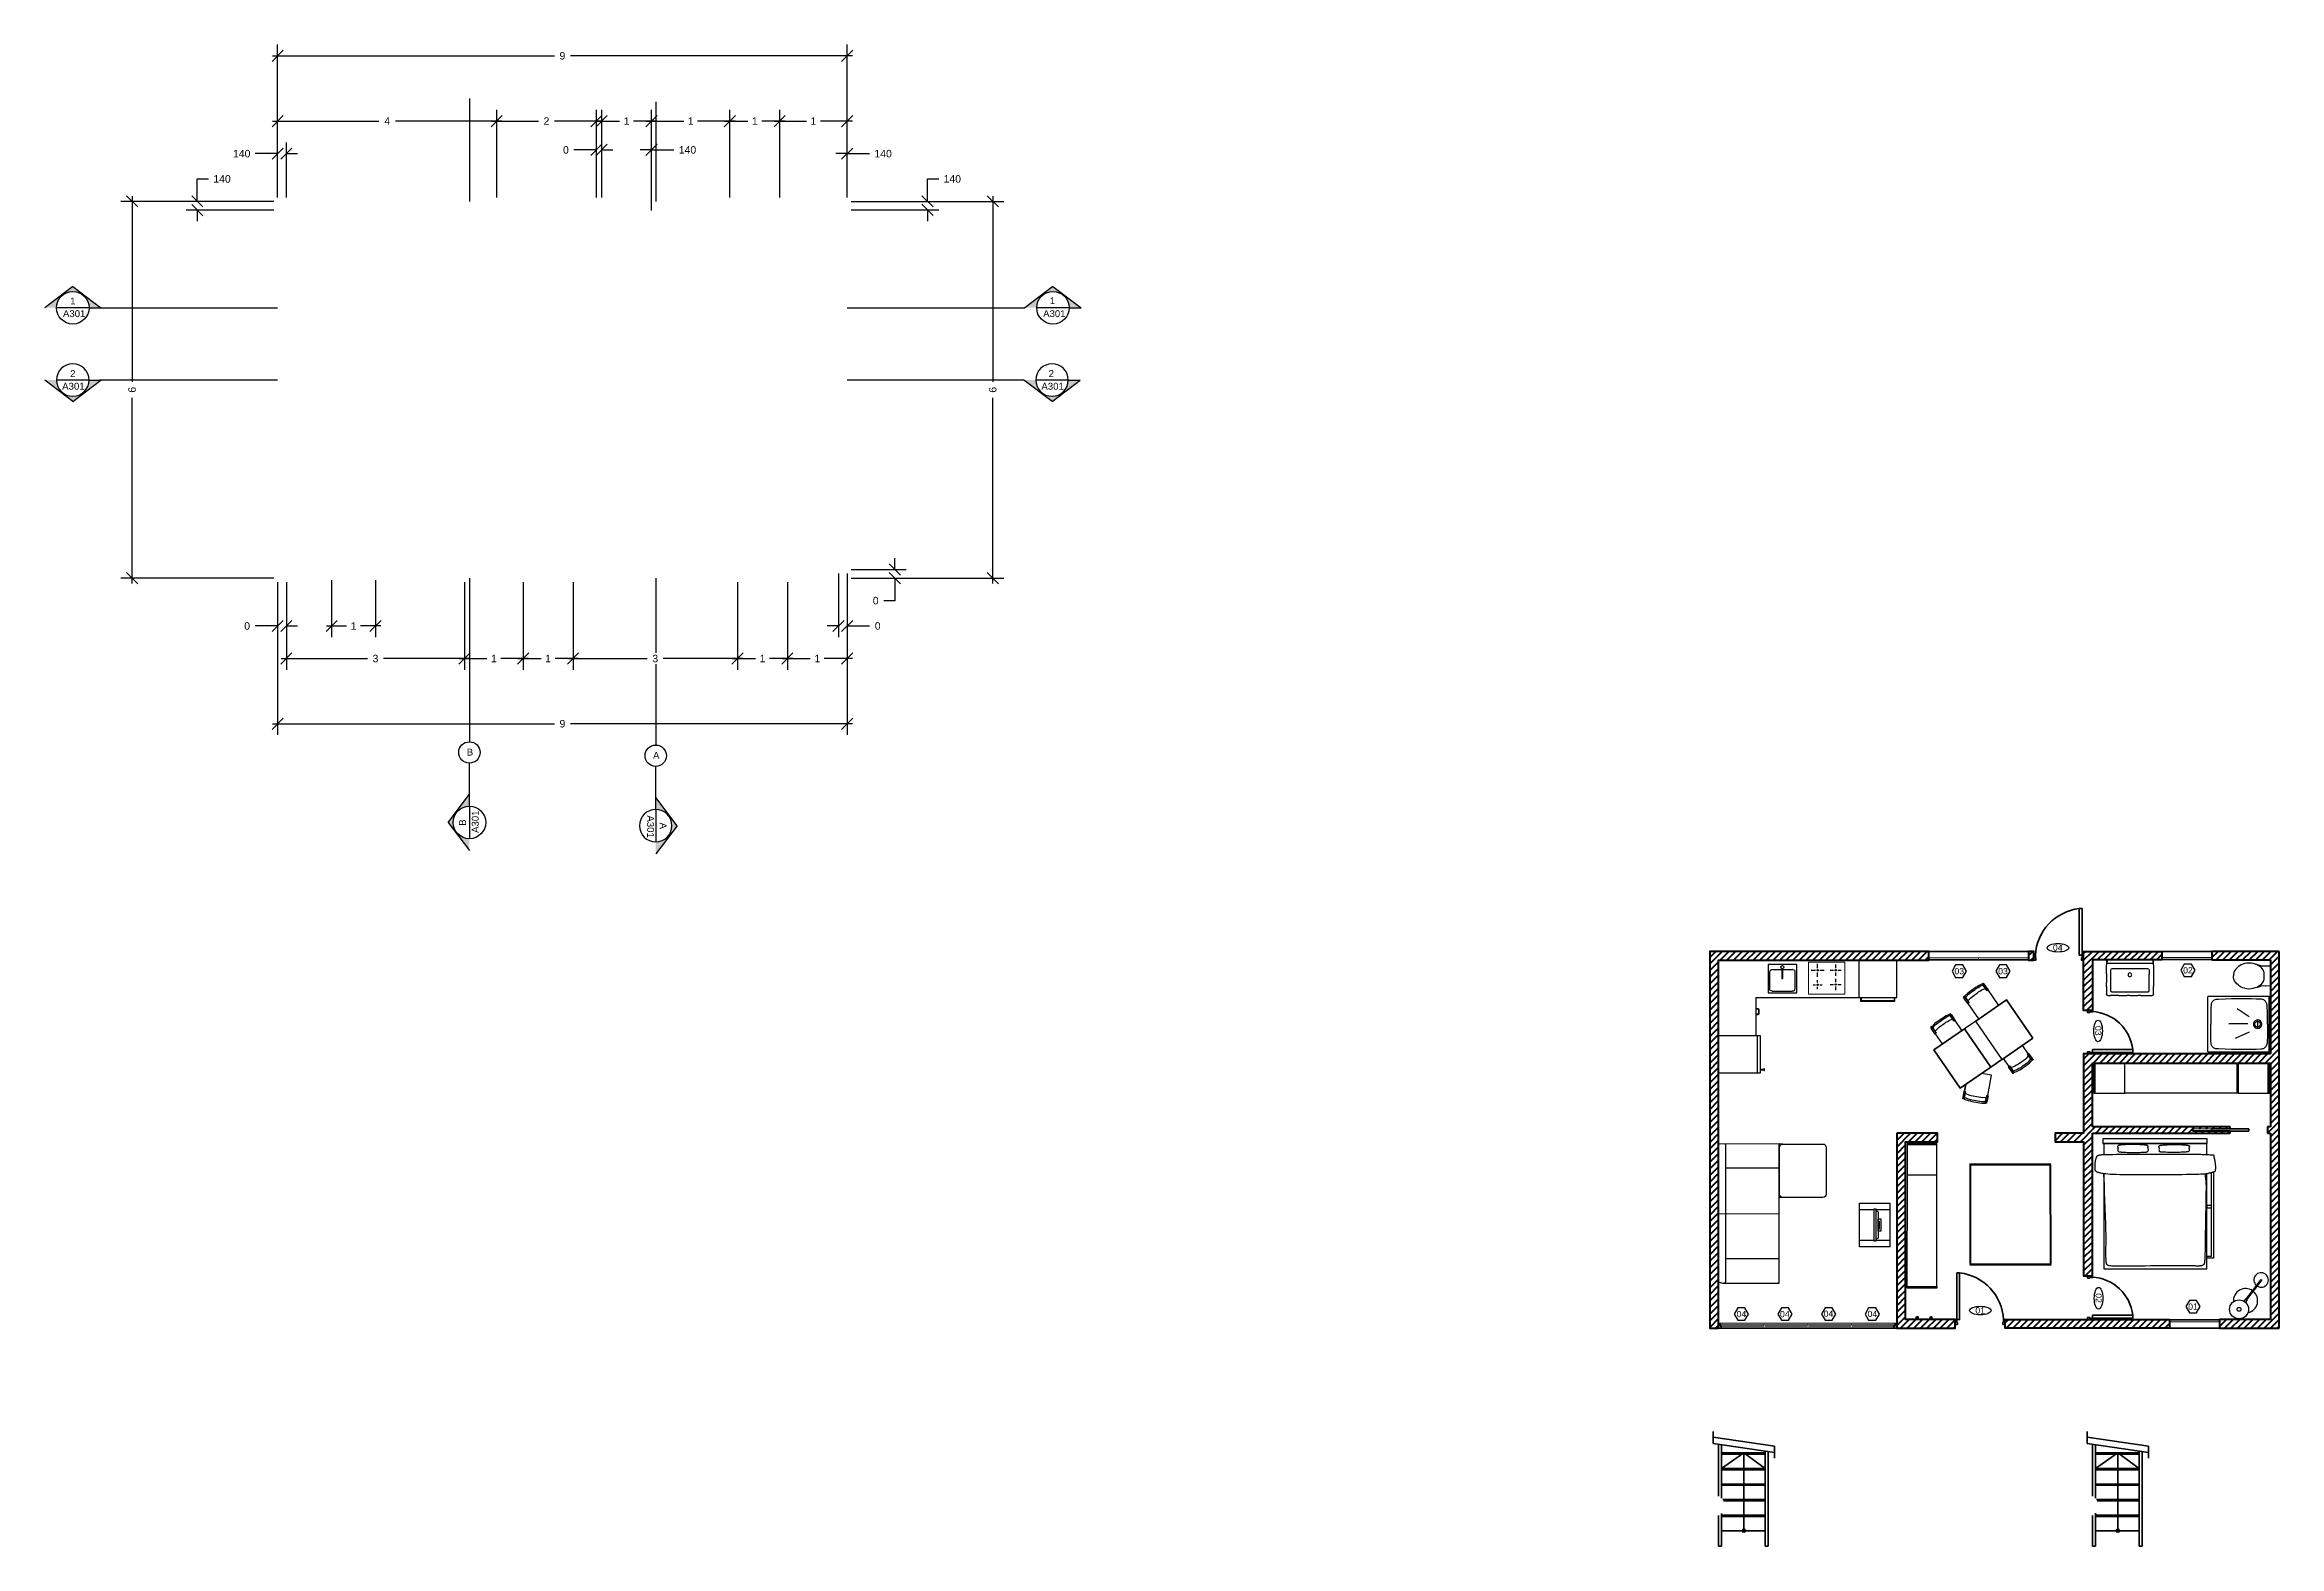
# Model space of a CAD drawing. Header units: metres. Extents: x -165 to 9389, y -108 to -28.
# Drawn here: x -51.27 to -15.41, y -87.14 to -63.03 of the extents above; entities that cross this region are included whole.
import ezdxf
from ezdxf.enums import TextEntityAlignment as Align

# ---------------------------------------------------------------- set-up
doc = ezdxf.new("R2010")
doc.units = ezdxf.units.M
doc.header["$LTSCALE"] = 5
doc.header["$MEASUREMENT"] = 0
doc.linetypes.add('ACAD_ISO02W100', pattern=[15, 12, -3])
doc.layers.get('0').update_dxf_attribs({"color": 30, "true_color": 0xff7f00, "plot": 0})
doc.layers.get('DEFPOINTS').update_dxf_attribs({"color": 6, "true_color": 0xff00ff})
for name, color, linetype in [('1. Linee di taglio', 5, 'Continuous'), ('A-FURN', 8, 'Continuous'), ('c', 8, 'Continuous'), ('G-HEDGE', 76, 'Continuous'), ('MOBILI', 1, 'Continuous')]:
    doc.layers.add(name, color=color, linetype=linetype)
for name, color, linetype, lineweight in [('1. linee finestre', 6, 'Continuous', 18), ('1.Linee sezione', 3, 'Continuous', 50), ('3. Linee normali', 7, 'Continuous', 35), ('4. Linee nascoste', 2, 'ACAD_ISO02W100', 25)]:
    doc.layers.add(name, color=color, linetype=linetype, lineweight=lineweight)
doc.styles.add('ARIAL', font='arial.ttf')
doc.styles.get("Standard").update_dxf_attribs({"font": 'arial.ttf'})
doc.dimstyles.new('Copy(2) of Standard', dxfattribs={"dimtxt": 0.12, "dimasz": 0.18, "dimexe": 0.18, "dimexo": 0.0625, "dimgap": 0.09, "dimtad": 0, "dimtoh": 1, "dimdec": 0, "dimlfac": 1000, "dimzin": 0, "dimdsep": 46, "dimtxsty": 'Standard', "dimblk": 'OBLIQUE', "dimcen": 0.09, "dimdle": 0.085, "dimclrd": 6, "dimclre": 4, "dimclrt": 7, "dimadec": 0, "dimazin": 0, "dimtfac": 1, "dimtdec": 0, "dimtofl": 0, "dimtmove": 0, "dimatfit": 3, "dimfxl": 1, "dimtfill": 1, "dimtfillclr": 7, "dimtolj": 1, "dimtzin": 0, "dimlwd": 25, "dimlwe": 25, "dimarcsym": 0})

msp = doc.modelspace()

# ---------------------------------------------------------------- texts
at = {"layer": '1. Linee di taglio'}
for s, height, p in [('A301', 0.11027, (-50.9729, -67.4077)), ('1', 0.1103, (-50.8577, -67.2041)), ('A301', 0.11027, (-35.2438, -67.4077)), ('1', 0.1103, (-35.1373, -67.1991)), ('A301', 0.11027, (-50.9852, -68.5725)), ('2', 0.1103, (-50.8572, -68.3689)), ('A301', 0.11027, (-35.2712, -68.5725)), ('2', 0.1103, (-35.156, -68.3689)), ('B', 0.1103, (-44.4933, -74.4462)), ('A', 0.1103, (-41.5038, -74.4984))]:
    msp.add_text(s, height=height, dxfattribs=at).set_placement(p)
for s, height, rotation, p in [('B', 0.1103, 90, (-44.5062, -75.5727)), ('A301', 0.11027, 90, (-44.3027, -75.6879)), ('A301', 0.11027, 270, (-41.5984, -75.4064)), ('A', 0.1103, 270, (-41.3948, -75.5216))]:
    msp.add_text(s, height=height, rotation=rotation, dxfattribs=at).set_placement(p)
at = {"layer": 'G-HEDGE', "color": 7, "style": 'ARIAL'}
for tag, p in [('04', (-18.9615, -77.5301)), ('03', (-20.5422, -77.907)), ('03', (-19.8406, -77.907)), ('02', (-16.8723, -77.8937)), ('04', (-24.0381, -83.4112)), ('04', (-23.3413, -83.4124)), ('04', (-22.6418, -83.4059)), ('04', (-21.9374, -83.4094)), ('01', (-20.2065, -83.3534)), ('01', (-16.7913, -83.2919))]:
    msp.add_attdef(tag, text='', height=0.1, dxfattribs=at).set_placement(p, align=Align.MIDDLE_CENTER)
for tag, p in [('03', (-18.3126, -78.864)), ('02', (-18.3055, -83.1548))]:
    msp.add_attdef(tag, text='', height=0.1, rotation=270, dxfattribs=at).set_placement(p, align=Align.MIDDLE_CENTER)

# ---------------------------------------------------------------- blocks, each defined once
blk = doc.blocks.new('Sez')
at = {"layer": 'c'}
blk.add_hatch(color=256, dxfattribs=at).paths.add_polyline_path([(2.801, 6.414), (3.252, 6.071), (3.703, 6.414), (3.513, 6.414, -1), (2.99, 6.414)])
for p, q in [((3.252, 6.071), (2.801, 6.414)), ((2.99, 6.414), (2.801, 6.414)), ((2.99, 6.414), (3.513, 6.414)), ((3.252, 6.071), (3.703, 6.414))]:
    blk.add_line(p, q, dxfattribs=at)
blk.add_circle((3.252, 6.414), 0.261, dxfattribs=at)
blk = doc.blocks.new('_Oblique')
at = {"color": 0, "linetype": 'ByBlock', "lineweight": -2}
blk.add_line((-0.5, -0.5), (0.5, 0.5), dxfattribs=at)
blk = doc.blocks.new('*D214')
at = {"layer": '1. Linee di taglio', "color": 4, "linetype": 'Continuous', "lineweight": 25, "transparency": 16777216}
for p, q in [((-38.325, -65.55), (-35.872, -65.55)), ((-38.325, -71.6), (-35.872, -71.6))]:
    blk.add_line(p, q, dxfattribs=at)
at = {"layer": '1. Linee di taglio', "color": 6, "linetype": 'Continuous', "lineweight": 25, "transparency": 16777216}
for p, q in [((-36.052, -65.465), (-36.052, -68.446)), ((-36.052, -71.685), (-36.052, -68.705))]:
    blk.add_line(p, q, dxfattribs=at)
at = {"layer": 'DEFPOINTS', "color": 0, "transparency": 16777216}
for p in [(-38.388, -65.55), (-38.388, -71.6), (-36.052, -71.6)]:
    blk.add_point(p, dxfattribs=at)
at = {"layer": '1. Linee di taglio', "color": 6, "lineweight": 25, "transparency": 16777216, "xscale": 0.18, "yscale": 0.18, "zscale": 0.18}
for p, rotation in [((-36.052, -65.55), 90), ((-36.052, -71.6), 270)]:
    blk.add_blockref('_Oblique', p, dxfattribs=dict(at, rotation=rotation))
at = {"layer": '1. Linee di taglio', "color": 7, "transparency": 16777216, "insert": (-36.052, -68.575), "char_height": 0.12, "attachment_point": 5, "rotation": 90, "bg_fill": 3, "box_fill_scale": 1.25, "bg_fill_color": 256, "bg_fill_true_color": 13158600, "bg_fill_transparency": 0}
blk.add_mtext('\\A1;6', dxfattribs=at)
blk = doc.blocks.new('*D215')
at = {"layer": '1. Linee di taglio', "color": 6, "linetype": 'Continuous', "lineweight": 25, "transparency": 16777216}
for p, q in [((-37.622, -71.46), (-37.622, -71.28)), ((-37.622, -71.6), (-37.622, -71.96)), ((-37.622, -71.96), (-37.802, -71.96))]:
    blk.add_line(p, q, dxfattribs=at)
at = {"layer": '1. Linee di taglio', "color": 4, "linetype": 'Continuous', "lineweight": 25, "transparency": 16777216}
for p, q in [((-38.325, -71.46), (-37.442, -71.46)), ((-38.325, -71.6), (-37.442, -71.6))]:
    blk.add_line(p, q, dxfattribs=at)
at = {"layer": 'DEFPOINTS', "color": 0, "transparency": 16777216}
for p in [(-38.388, -71.46), (-38.388, -71.6), (-37.622, -71.6)]:
    blk.add_point(p, dxfattribs=at)
at = {"layer": '1. Linee di taglio', "color": 6, "lineweight": 25, "transparency": 16777216, "xscale": 0.18, "yscale": 0.18, "zscale": 0.18}
for p, rotation in [((-37.622, -71.46), 270), ((-37.622, -71.6), 90)]:
    blk.add_blockref('_Oblique', p, dxfattribs=dict(at, rotation=rotation))
at = {"layer": '1. Linee di taglio', "color": 7, "transparency": 16777216, "insert": (-37.931, -71.96), "char_height": 0.12, "attachment_point": 5, "bg_fill": 3, "box_fill_scale": 1.25, "bg_fill_color": 256, "bg_fill_true_color": 13158600, "bg_fill_transparency": 0}
blk.add_mtext('\\A1;0', dxfattribs=at)
blk = doc.blocks.new('*D216')
at = {"layer": '1. Linee di taglio', "color": 4, "linetype": 'Continuous', "lineweight": 25, "transparency": 16777216}
for p, q in [((-47.59, -65.55), (-50.044, -65.55)), ((-47.59, -71.6), (-50.044, -71.6))]:
    blk.add_line(p, q, dxfattribs=at)
at = {"layer": '1. Linee di taglio', "color": 6, "linetype": 'Continuous', "lineweight": 25, "transparency": 16777216}
for p, q in [((-49.864, -65.465), (-49.864, -68.446)), ((-49.864, -71.685), (-49.864, -68.705))]:
    blk.add_line(p, q, dxfattribs=at)
at = {"layer": 'DEFPOINTS', "color": 0, "transparency": 16777216}
for p in [(-47.528, -65.55), (-49.864, -71.6), (-47.528, -71.6)]:
    blk.add_point(p, dxfattribs=at)
at = {"layer": '1. Linee di taglio', "color": 6, "lineweight": 25, "transparency": 16777216, "xscale": 0.18, "yscale": 0.18, "zscale": 0.18}
for p, rotation in [((-49.864, -65.55), 90), ((-49.864, -71.6), 270)]:
    blk.add_blockref('_Oblique', p, dxfattribs=dict(at, rotation=rotation))
at = {"layer": '1. Linee di taglio', "color": 7, "transparency": 16777216, "insert": (-49.864, -68.575), "char_height": 0.12, "attachment_point": 5, "rotation": 90, "bg_fill": 3, "box_fill_scale": 1.25, "bg_fill_color": 256, "bg_fill_true_color": 13158600, "bg_fill_transparency": 0}
blk.add_mtext('\\A1;6', dxfattribs=at)
blk = doc.blocks.new('*D217')
at = {"layer": '1. Linee di taglio', "color": 4, "linetype": 'Continuous', "lineweight": 25, "transparency": 16777216}
for p, q in [((-47.528, -65.488), (-47.528, -63.034)), ((-38.388, -65.488), (-38.388, -63.034))]:
    blk.add_line(p, q, dxfattribs=at)
at = {"layer": '1. Linee di taglio', "color": 6, "linetype": 'Continuous', "lineweight": 25, "transparency": 16777216}
for p, q in [((-47.613, -63.214), (-43.087, -63.214)), ((-38.303, -63.214), (-42.828, -63.214))]:
    blk.add_line(p, q, dxfattribs=at)
at = {"layer": 'DEFPOINTS', "color": 0, "transparency": 16777216}
for p in [(-38.388, -63.214), (-47.528, -65.55), (-38.388, -65.55)]:
    blk.add_point(p, dxfattribs=at)
at = {"layer": '1. Linee di taglio', "color": 6, "lineweight": 25, "transparency": 16777216, "xscale": 0.18, "yscale": 0.18, "zscale": 0.18, "rotation": 180}
blk.add_blockref('_Oblique', (-47.528, -63.214), dxfattribs=at)
at = {"layer": '1. Linee di taglio', "color": 6, "lineweight": 25, "transparency": 16777216, "xscale": 0.18, "yscale": 0.18, "zscale": 0.18}
blk.add_blockref('_Oblique', (-38.388, -63.214), dxfattribs=at)
at = {"layer": '1. Linee di taglio', "color": 7, "transparency": 16777216, "insert": (-42.958, -63.214), "char_height": 0.12, "attachment_point": 5, "bg_fill": 3, "box_fill_scale": 1.25, "bg_fill_color": 256, "bg_fill_true_color": 13158600, "bg_fill_transparency": 0}
blk.add_mtext('\\A1;9', dxfattribs=at)
blk = doc.blocks.new('*D218')
at = {"layer": '1. Linee di taglio', "color": 4, "linetype": 'Continuous', "lineweight": 25, "transparency": 16777216}
for p, q in [((-44.013, -65.366), (-44.013, -64.081)), ((-42.413, -65.366), (-42.413, -64.081))]:
    blk.add_line(p, q, dxfattribs=at)
at = {"layer": '1. Linee di taglio', "color": 6, "linetype": 'Continuous', "lineweight": 25, "transparency": 16777216}
for p, q in [((-44.098, -64.261), (-43.343, -64.261)), ((-42.328, -64.261), (-43.083, -64.261))]:
    blk.add_line(p, q, dxfattribs=at)
at = {"layer": 'DEFPOINTS', "color": 0, "transparency": 16777216}
for p in [(-42.413, -64.261), (-44.013, -65.429), (-42.413, -65.429)]:
    blk.add_point(p, dxfattribs=at)
at = {"layer": '1. Linee di taglio', "color": 6, "lineweight": 25, "transparency": 16777216, "xscale": 0.18, "yscale": 0.18, "zscale": 0.18, "rotation": 180}
blk.add_blockref('_Oblique', (-44.013, -64.261), dxfattribs=at)
at = {"layer": '1. Linee di taglio', "color": 6, "lineweight": 25, "transparency": 16777216, "xscale": 0.18, "yscale": 0.18, "zscale": 0.18}
blk.add_blockref('_Oblique', (-42.413, -64.261), dxfattribs=at)
at = {"layer": '1. Linee di taglio', "color": 7, "transparency": 16777216, "insert": (-43.213, -64.261), "char_height": 0.12, "attachment_point": 5, "bg_fill": 3, "box_fill_scale": 1.25, "bg_fill_color": 256, "bg_fill_true_color": 13158600, "bg_fill_transparency": 0}
blk.add_mtext('\\A1;2', dxfattribs=at)
blk = doc.blocks.new('*D219')
at = {"layer": '1. Linee di taglio', "color": 4, "linetype": 'Continuous', "lineweight": 25, "transparency": 16777216}
for p, q in [((-39.471, -65.488), (-39.471, -64.081)), ((-38.388, -65.488), (-38.388, -64.081))]:
    blk.add_line(p, q, dxfattribs=at)
at = {"layer": '1. Linee di taglio', "color": 6, "linetype": 'Continuous', "lineweight": 25, "transparency": 16777216}
for p, q in [((-39.556, -64.261), (-39.042, -64.261)), ((-38.303, -64.261), (-38.818, -64.261))]:
    blk.add_line(p, q, dxfattribs=at)
at = {"layer": 'DEFPOINTS', "color": 0, "transparency": 16777216}
for p in [(-38.388, -64.261), (-39.471, -65.55), (-38.388, -65.55)]:
    blk.add_point(p, dxfattribs=at)
at = {"layer": '1. Linee di taglio', "color": 6, "lineweight": 25, "transparency": 16777216, "xscale": 0.18, "yscale": 0.18, "zscale": 0.18, "rotation": 180}
blk.add_blockref('_Oblique', (-39.471, -64.261), dxfattribs=at)
at = {"layer": '1. Linee di taglio', "color": 6, "lineweight": 25, "transparency": 16777216, "xscale": 0.18, "yscale": 0.18, "zscale": 0.18}
blk.add_blockref('_Oblique', (-38.388, -64.261), dxfattribs=at)
at = {"layer": '1. Linee di taglio', "color": 7, "transparency": 16777216, "insert": (-38.93, -64.261), "char_height": 0.12, "attachment_point": 5, "bg_fill": 3, "box_fill_scale": 1.25, "bg_fill_color": 256, "bg_fill_true_color": 13158600, "bg_fill_transparency": 0}
blk.add_mtext('\\A1;1', dxfattribs=at)
blk = doc.blocks.new('*D220')
at = {"layer": '1. Linee di taglio', "color": 4, "linetype": 'Continuous', "lineweight": 25, "transparency": 16777216}
for p, q in [((-47.528, -65.488), (-47.528, -64.081)), ((-44.013, -65.488), (-44.013, -64.081))]:
    blk.add_line(p, q, dxfattribs=at)
at = {"layer": '1. Linee di taglio', "color": 6, "linetype": 'Continuous', "lineweight": 25, "transparency": 16777216}
for p, q in [((-47.613, -64.261), (-45.902, -64.261)), ((-43.928, -64.261), (-45.639, -64.261))]:
    blk.add_line(p, q, dxfattribs=at)
at = {"layer": 'DEFPOINTS', "color": 0, "transparency": 16777216}
for p in [(-47.528, -64.261), (-47.528, -65.55), (-44.013, -65.55)]:
    blk.add_point(p, dxfattribs=at)
at = {"layer": '1. Linee di taglio', "color": 6, "lineweight": 25, "transparency": 16777216, "xscale": 0.18, "yscale": 0.18, "zscale": 0.18, "rotation": 180}
blk.add_blockref('_Oblique', (-47.528, -64.261), dxfattribs=at)
at = {"layer": '1. Linee di taglio', "color": 6, "lineweight": 25, "transparency": 16777216, "xscale": 0.18, "yscale": 0.18, "zscale": 0.18}
blk.add_blockref('_Oblique', (-44.013, -64.261), dxfattribs=at)
at = {"layer": '1. Linee di taglio', "color": 7, "transparency": 16777216, "insert": (-45.77, -64.261), "char_height": 0.12, "attachment_point": 5, "bg_fill": 3, "box_fill_scale": 1.25, "bg_fill_color": 256, "bg_fill_true_color": 13158600, "bg_fill_transparency": 0}
blk.add_mtext('\\A1;4', dxfattribs=at)
blk = doc.blocks.new('*D221')
at = {"layer": '1. Linee di taglio', "color": 4, "linetype": 'Continuous', "lineweight": 25, "transparency": 16777216}
for p, q in [((-47.528, -71.663), (-47.528, -74.116)), ((-38.388, -71.663), (-38.388, -74.116))]:
    blk.add_line(p, q, dxfattribs=at)
at = {"layer": '1. Linee di taglio', "color": 6, "linetype": 'Continuous', "lineweight": 25, "transparency": 16777216}
for p, q in [((-47.613, -73.936), (-43.087, -73.936)), ((-38.303, -73.936), (-42.828, -73.936))]:
    blk.add_line(p, q, dxfattribs=at)
at = {"layer": 'DEFPOINTS', "color": 0, "transparency": 16777216}
for p in [(-47.528, -71.6), (-38.388, -71.6), (-38.388, -73.936)]:
    blk.add_point(p, dxfattribs=at)
at = {"layer": '1. Linee di taglio', "color": 6, "lineweight": 25, "transparency": 16777216, "xscale": 0.18, "yscale": 0.18, "zscale": 0.18, "rotation": 180}
blk.add_blockref('_Oblique', (-47.528, -73.936), dxfattribs=at)
at = {"layer": '1. Linee di taglio', "color": 6, "lineweight": 25, "transparency": 16777216, "xscale": 0.18, "yscale": 0.18, "zscale": 0.18}
blk.add_blockref('_Oblique', (-38.388, -73.936), dxfattribs=at)
at = {"layer": '1. Linee di taglio', "color": 7, "transparency": 16777216, "insert": (-42.958, -73.936), "char_height": 0.12, "attachment_point": 5, "bg_fill": 3, "box_fill_scale": 1.25, "bg_fill_color": 256, "bg_fill_true_color": 13158600, "bg_fill_transparency": 0}
blk.add_mtext('\\A1;9', dxfattribs=at)
blk = doc.blocks.new('*D222')
at = {"layer": '1. Linee di taglio', "color": 4, "linetype": 'Continuous', "lineweight": 25, "transparency": 16777216}
for p, q in [((-39.348, -71.663), (-39.348, -73.069)), ((-38.388, -71.663), (-38.388, -73.069))]:
    blk.add_line(p, q, dxfattribs=at)
at = {"layer": '1. Linee di taglio', "color": 6, "linetype": 'Continuous', "lineweight": 25, "transparency": 16777216}
for p, q in [((-39.433, -72.889), (-38.98, -72.889)), ((-38.303, -72.889), (-38.756, -72.889))]:
    blk.add_line(p, q, dxfattribs=at)
at = {"layer": 'DEFPOINTS', "color": 0, "transparency": 16777216}
for p in [(-39.348, -71.6), (-38.388, -71.6), (-39.348, -72.889)]:
    blk.add_point(p, dxfattribs=at)
at = {"layer": '1. Linee di taglio', "color": 6, "lineweight": 25, "transparency": 16777216, "xscale": 0.18, "yscale": 0.18, "zscale": 0.18, "rotation": 180}
blk.add_blockref('_Oblique', (-39.348, -72.889), dxfattribs=at)
at = {"layer": '1. Linee di taglio', "color": 6, "lineweight": 25, "transparency": 16777216, "xscale": 0.18, "yscale": 0.18, "zscale": 0.18}
blk.add_blockref('_Oblique', (-38.388, -72.889), dxfattribs=at)
at = {"layer": '1. Linee di taglio', "color": 7, "transparency": 16777216, "insert": (-38.868, -72.889), "char_height": 0.12, "attachment_point": 5, "bg_fill": 3, "box_fill_scale": 1.25, "bg_fill_color": 256, "bg_fill_true_color": 13158600, "bg_fill_transparency": 0}
blk.add_mtext('\\A1;1', dxfattribs=at)
blk = doc.blocks.new('*D223')
at = {"layer": '1. Linee di taglio', "color": 4, "linetype": 'Continuous', "lineweight": 25, "transparency": 16777216}
for p, q in [((-43.588, -71.663), (-43.588, -73.069)), ((-42.788, -71.663), (-42.788, -73.069))]:
    blk.add_line(p, q, dxfattribs=at)
at = {"layer": '1. Linee di taglio', "color": 6, "linetype": 'Continuous', "lineweight": 25, "transparency": 16777216}
for p, q in [((-43.673, -72.889), (-43.3, -72.889)), ((-42.703, -72.889), (-43.076, -72.889))]:
    blk.add_line(p, q, dxfattribs=at)
at = {"layer": 'DEFPOINTS', "color": 0, "transparency": 16777216}
for p in [(-43.588, -71.6), (-42.788, -71.6), (-43.588, -72.889)]:
    blk.add_point(p, dxfattribs=at)
at = {"layer": '1. Linee di taglio', "color": 6, "lineweight": 25, "transparency": 16777216, "xscale": 0.18, "yscale": 0.18, "zscale": 0.18, "rotation": 180}
blk.add_blockref('_Oblique', (-43.588, -72.889), dxfattribs=at)
at = {"layer": '1. Linee di taglio', "color": 6, "lineweight": 25, "transparency": 16777216, "xscale": 0.18, "yscale": 0.18, "zscale": 0.18}
blk.add_blockref('_Oblique', (-42.788, -72.889), dxfattribs=at)
at = {"layer": '1. Linee di taglio', "color": 7, "transparency": 16777216, "insert": (-43.188, -72.889), "char_height": 0.12, "attachment_point": 5, "bg_fill": 3, "box_fill_scale": 1.25, "bg_fill_color": 256, "bg_fill_true_color": 13158600, "bg_fill_transparency": 0}
blk.add_mtext('\\A1;1', dxfattribs=at)
blk = doc.blocks.new('*D224')
at = {"layer": '1. Linee di taglio', "color": 4, "linetype": 'Continuous', "lineweight": 25, "transparency": 16777216}
for p, q in [((-44.528, -71.663), (-44.528, -73.069)), ((-43.588, -71.663), (-43.588, -73.069))]:
    blk.add_line(p, q, dxfattribs=at)
at = {"layer": '1. Linee di taglio', "color": 6, "linetype": 'Continuous', "lineweight": 25, "transparency": 16777216}
for p, q in [((-44.613, -72.889), (-44.17, -72.889)), ((-43.503, -72.889), (-43.946, -72.889))]:
    blk.add_line(p, q, dxfattribs=at)
at = {"layer": 'DEFPOINTS', "color": 0, "transparency": 16777216}
for p in [(-44.528, -71.6), (-43.588, -71.6), (-43.588, -72.889)]:
    blk.add_point(p, dxfattribs=at)
at = {"layer": '1. Linee di taglio', "color": 6, "lineweight": 25, "transparency": 16777216, "xscale": 0.18, "yscale": 0.18, "zscale": 0.18, "rotation": 180}
blk.add_blockref('_Oblique', (-44.528, -72.889), dxfattribs=at)
at = {"layer": '1. Linee di taglio', "color": 6, "lineweight": 25, "transparency": 16777216, "xscale": 0.18, "yscale": 0.18, "zscale": 0.18}
blk.add_blockref('_Oblique', (-43.588, -72.889), dxfattribs=at)
at = {"layer": '1. Linee di taglio', "color": 7, "transparency": 16777216, "insert": (-44.058, -72.889), "char_height": 0.12, "attachment_point": 5, "bg_fill": 3, "box_fill_scale": 1.25, "bg_fill_color": 256, "bg_fill_true_color": 13158600, "bg_fill_transparency": 0}
blk.add_mtext('\\A1;1', dxfattribs=at)
blk = doc.blocks.new('*D225')
at = {"layer": '1. Linee di taglio', "color": 4, "linetype": 'Continuous', "lineweight": 25, "transparency": 16777216}
for p, q in [((-47.388, -71.663), (-47.388, -73.069)), ((-44.528, -71.663), (-44.528, -73.069))]:
    blk.add_line(p, q, dxfattribs=at)
at = {"layer": '1. Linee di taglio', "color": 6, "linetype": 'Continuous', "lineweight": 25, "transparency": 16777216}
for p, q in [((-47.473, -72.889), (-46.087, -72.889)), ((-44.443, -72.889), (-45.829, -72.889))]:
    blk.add_line(p, q, dxfattribs=at)
at = {"layer": 'DEFPOINTS', "color": 0, "transparency": 16777216}
for p in [(-47.388, -71.6), (-44.528, -71.6), (-47.388, -72.889)]:
    blk.add_point(p, dxfattribs=at)
at = {"layer": '1. Linee di taglio', "color": 6, "lineweight": 25, "transparency": 16777216, "xscale": 0.18, "yscale": 0.18, "zscale": 0.18, "rotation": 180}
blk.add_blockref('_Oblique', (-47.388, -72.889), dxfattribs=at)
at = {"layer": '1. Linee di taglio', "color": 6, "lineweight": 25, "transparency": 16777216, "xscale": 0.18, "yscale": 0.18, "zscale": 0.18}
blk.add_blockref('_Oblique', (-44.528, -72.889), dxfattribs=at)
at = {"layer": '1. Linee di taglio', "color": 7, "transparency": 16777216, "insert": (-45.958, -72.889), "char_height": 0.12, "attachment_point": 5, "bg_fill": 3, "box_fill_scale": 1.25, "bg_fill_color": 256, "bg_fill_true_color": 13158600, "bg_fill_transparency": 0}
blk.add_mtext('\\A1;3', dxfattribs=at)
blk = doc.blocks.new('*D226')
at = {"layer": '1. Linee di taglio', "color": 4, "linetype": 'Continuous', "lineweight": 25, "transparency": 16777216}
for p, q in [((-47.528, -71.663), (-47.528, -72.546)), ((-47.388, -71.663), (-47.388, -72.546))]:
    blk.add_line(p, q, dxfattribs=at)
at = {"layer": '1. Linee di taglio', "color": 6, "linetype": 'Continuous', "lineweight": 25, "transparency": 16777216}
for p, q in [((-47.528, -72.366), (-47.888, -72.366)), ((-47.388, -72.366), (-47.208, -72.366))]:
    blk.add_line(p, q, dxfattribs=at)
at = {"layer": 'DEFPOINTS', "color": 0, "transparency": 16777216}
for p in [(-47.528, -71.6), (-47.388, -71.6), (-47.528, -72.366)]:
    blk.add_point(p, dxfattribs=at)
at = {"layer": '1. Linee di taglio', "color": 6, "lineweight": 25, "transparency": 16777216, "xscale": 0.18, "yscale": 0.18, "zscale": 0.18}
blk.add_blockref('_Oblique', (-47.528, -72.366), dxfattribs=at)
at = {"layer": '1. Linee di taglio', "color": 6, "lineweight": 25, "transparency": 16777216, "xscale": 0.18, "yscale": 0.18, "zscale": 0.18, "rotation": 180}
blk.add_blockref('_Oblique', (-47.388, -72.366), dxfattribs=at)
at = {"layer": '1. Linee di taglio', "color": 7, "transparency": 16777216, "insert": (-48.017, -72.366), "char_height": 0.12, "attachment_point": 5, "bg_fill": 3, "box_fill_scale": 1.25, "bg_fill_color": 256, "bg_fill_true_color": 13158600, "bg_fill_transparency": 0}
blk.add_mtext('\\A1;0', dxfattribs=at)
blk = doc.blocks.new('*D227')
at = {"layer": '1. Linee di taglio', "color": 4, "linetype": 'Continuous', "lineweight": 25, "transparency": 16777216}
for p, q in [((-46.661, -71.631), (-46.661, -72.546)), ((-45.959, -71.631), (-45.959, -72.546))]:
    blk.add_line(p, q, dxfattribs=at)
at = {"layer": '1. Linee di taglio', "color": 6, "linetype": 'Continuous', "lineweight": 25, "transparency": 16777216}
for p, q in [((-46.746, -72.366), (-46.422, -72.366)), ((-45.874, -72.366), (-46.198, -72.366))]:
    blk.add_line(p, q, dxfattribs=at)
at = {"layer": 'DEFPOINTS', "color": 0, "transparency": 16777216}
for p in [(-46.661, -71.568), (-45.959, -71.568), (-45.959, -72.366)]:
    blk.add_point(p, dxfattribs=at)
at = {"layer": '1. Linee di taglio', "color": 6, "lineweight": 25, "transparency": 16777216, "xscale": 0.18, "yscale": 0.18, "zscale": 0.18, "rotation": 180}
blk.add_blockref('_Oblique', (-46.661, -72.366), dxfattribs=at)
at = {"layer": '1. Linee di taglio', "color": 6, "lineweight": 25, "transparency": 16777216, "xscale": 0.18, "yscale": 0.18, "zscale": 0.18}
blk.add_blockref('_Oblique', (-45.959, -72.366), dxfattribs=at)
at = {"layer": '1. Linee di taglio', "color": 7, "transparency": 16777216, "insert": (-46.31, -72.366), "char_height": 0.12, "attachment_point": 5, "bg_fill": 3, "box_fill_scale": 1.25, "bg_fill_color": 256, "bg_fill_true_color": 13158600, "bg_fill_transparency": 0}
blk.add_mtext('\\A1;1', dxfattribs=at)
blk = doc.blocks.new('*D228')
at = {"layer": '1. Linee di taglio', "color": 4, "linetype": 'Continuous', "lineweight": 25, "transparency": 16777216}
for p, q in [((-38.528, -71.523), (-38.528, -72.546)), ((-38.388, -71.523), (-38.388, -72.546))]:
    blk.add_line(p, q, dxfattribs=at)
at = {"layer": '1. Linee di taglio', "color": 6, "linetype": 'Continuous', "lineweight": 25, "transparency": 16777216}
for p, q in [((-38.528, -72.366), (-38.708, -72.366)), ((-38.388, -72.366), (-38.028, -72.366))]:
    blk.add_line(p, q, dxfattribs=at)
at = {"layer": 'DEFPOINTS', "color": 0, "transparency": 16777216}
for p in [(-38.528, -71.46), (-38.388, -71.46), (-38.388, -72.366)]:
    blk.add_point(p, dxfattribs=at)
at = {"layer": '1. Linee di taglio', "color": 6, "lineweight": 25, "transparency": 16777216, "xscale": 0.18, "yscale": 0.18, "zscale": 0.18}
blk.add_blockref('_Oblique', (-38.528, -72.366), dxfattribs=at)
at = {"layer": '1. Linee di taglio', "color": 6, "lineweight": 25, "transparency": 16777216, "xscale": 0.18, "yscale": 0.18, "zscale": 0.18, "rotation": 180}
blk.add_blockref('_Oblique', (-38.388, -72.366), dxfattribs=at)
at = {"layer": '1. Linee di taglio', "color": 7, "transparency": 16777216, "insert": (-37.899, -72.366), "char_height": 0.12, "attachment_point": 5, "bg_fill": 3, "box_fill_scale": 1.25, "bg_fill_color": 256, "bg_fill_true_color": 13158600, "bg_fill_transparency": 0}
blk.add_mtext('\\A1;0', dxfattribs=at)
blk = doc.blocks.new('*D229')
at = {"layer": '4. Linee nascoste', "color": 6, "linetype": 'Continuous', "lineweight": 25, "transparency": 16777216}
for p, q in [((-48.817, -65.55), (-48.817, -65.19)), ((-48.817, -65.19), (-48.637, -65.19)), ((-48.817, -65.69), (-48.817, -65.87))]:
    blk.add_line(p, q, dxfattribs=at)
at = {"layer": '4. Linee nascoste', "color": 4, "linetype": 'Continuous', "lineweight": 25, "transparency": 16777216}
for p, q in [((-47.59, -65.55), (-48.997, -65.55)), ((-47.59, -65.69), (-48.997, -65.69))]:
    blk.add_line(p, q, dxfattribs=at)
at = {"layer": 'DEFPOINTS', "color": 0, "transparency": 16777216}
for p in [(-48.817, -65.55), (-47.528, -65.55), (-47.528, -65.69)]:
    blk.add_point(p, dxfattribs=at)
at = {"layer": '4. Linee nascoste', "color": 6, "lineweight": 25, "transparency": 16777216, "xscale": 0.18, "yscale": 0.18, "zscale": 0.18}
for p, rotation in [((-48.817, -65.55), 270), ((-48.817, -65.69), 90)]:
    blk.add_blockref('_Oblique', p, dxfattribs=dict(at, rotation=rotation))
at = {"layer": '4. Linee nascoste', "color": 7, "transparency": 16777216, "insert": (-48.42, -65.19), "char_height": 0.12, "attachment_point": 5, "bg_fill": 3, "box_fill_scale": 1.25, "bg_fill_color": 256, "bg_fill_true_color": 13158600, "bg_fill_transparency": 0}
blk.add_mtext('\\A1;140', dxfattribs=at)
blk = doc.blocks.new('*D230')
at = {"layer": '4. Linee nascoste', "color": 6, "linetype": 'Continuous', "lineweight": 25, "transparency": 16777216}
for p, q in [((-47.528, -64.784), (-47.888, -64.784)), ((-47.388, -64.784), (-47.208, -64.784))]:
    blk.add_line(p, q, dxfattribs=at)
at = {"layer": '4. Linee nascoste', "color": 4, "linetype": 'Continuous', "lineweight": 25, "transparency": 16777216}
for p, q in [((-47.528, -65.488), (-47.528, -64.604)), ((-47.388, -65.488), (-47.388, -64.604))]:
    blk.add_line(p, q, dxfattribs=at)
at = {"layer": 'DEFPOINTS', "color": 0, "transparency": 16777216}
for p in [(-47.528, -64.784), (-47.528, -65.55), (-47.388, -65.55)]:
    blk.add_point(p, dxfattribs=at)
at = {"layer": '4. Linee nascoste', "color": 6, "lineweight": 25, "transparency": 16777216, "xscale": 0.18, "yscale": 0.18, "zscale": 0.18}
blk.add_blockref('_Oblique', (-47.528, -64.784), dxfattribs=at)
at = {"layer": '4. Linee nascoste', "color": 6, "lineweight": 25, "transparency": 16777216, "xscale": 0.18, "yscale": 0.18, "zscale": 0.18, "rotation": 180}
blk.add_blockref('_Oblique', (-47.388, -64.784), dxfattribs=at)
at = {"layer": '4. Linee nascoste', "color": 7, "transparency": 16777216, "insert": (-48.105, -64.784), "char_height": 0.12, "attachment_point": 5, "bg_fill": 3, "box_fill_scale": 1.25, "bg_fill_color": 256, "bg_fill_true_color": 13158600, "bg_fill_transparency": 0}
blk.add_mtext('\\A1;140', dxfattribs=at)
blk = doc.blocks.new('*D231')
at = {"layer": '4. Linee nascoste', "color": 4, "linetype": 'Continuous', "lineweight": 25, "transparency": 16777216}
for p, q in [((-42.413, -65.488), (-42.413, -64.544)), ((-42.328, -65.488), (-42.328, -64.544))]:
    blk.add_line(p, q, dxfattribs=at)
at = {"layer": '4. Linee nascoste', "color": 6, "linetype": 'Continuous', "lineweight": 25, "transparency": 16777216}
for p, q in [((-42.413, -64.724), (-42.773, -64.724)), ((-42.328, -64.724), (-42.148, -64.724))]:
    blk.add_line(p, q, dxfattribs=at)
at = {"layer": 'DEFPOINTS', "color": 0, "transparency": 16777216}
for p in [(-42.413, -64.724), (-42.413, -65.55), (-42.328, -65.55)]:
    blk.add_point(p, dxfattribs=at)
at = {"layer": '4. Linee nascoste', "color": 6, "lineweight": 25, "transparency": 16777216, "xscale": 0.18, "yscale": 0.18, "zscale": 0.18}
blk.add_blockref('_Oblique', (-42.413, -64.724), dxfattribs=at)
at = {"layer": '4. Linee nascoste', "color": 6, "lineweight": 25, "transparency": 16777216, "xscale": 0.18, "yscale": 0.18, "zscale": 0.18, "rotation": 180}
blk.add_blockref('_Oblique', (-42.328, -64.724), dxfattribs=at)
at = {"layer": '4. Linee nascoste', "color": 7, "transparency": 16777216, "insert": (-42.902, -64.724), "char_height": 0.12, "attachment_point": 5, "bg_fill": 3, "box_fill_scale": 1.25, "bg_fill_color": 256, "bg_fill_true_color": 13158600, "bg_fill_transparency": 0}
blk.add_mtext('\\A1;0', dxfattribs=at)
blk = doc.blocks.new('*D232')
at = {"layer": '4. Linee nascoste', "color": 6, "linetype": 'Continuous', "lineweight": 25, "transparency": 16777216}
for q in [(-38.568, -64.784), (-38.028, -64.784)]:
    blk.add_line((-38.388, -64.784), q, dxfattribs=at)
at = {"layer": '4. Linee nascoste', "color": 4, "linetype": 'Continuous', "lineweight": 25, "transparency": 16777216}
blk.add_line((-38.388, -65.488), (-38.388, -64.604), dxfattribs=at)
blk.add_line((-38.388, -65.488), (-38.388, -64.604), dxfattribs=at)
at = {"layer": 'DEFPOINTS', "color": 0, "transparency": 16777216}
for p in [(-38.388, -64.784), (-38.388, -65.55), (-38.388, -65.55)]:
    blk.add_point(p, dxfattribs=at)
at = {"layer": '4. Linee nascoste', "color": 6, "lineweight": 25, "transparency": 16777216, "xscale": 0.18, "yscale": 0.18, "zscale": 0.18}
blk.add_blockref('_Oblique', (-38.388, -64.784), dxfattribs=at)
at = {"layer": '4. Linee nascoste', "color": 6, "lineweight": 25, "transparency": 16777216, "xscale": 0.18, "yscale": 0.18, "zscale": 0.18, "rotation": 180}
blk.add_blockref('_Oblique', (-38.388, -64.784), dxfattribs=at)
at = {"layer": '4. Linee nascoste', "color": 7, "transparency": 16777216, "insert": (-37.811, -64.784), "char_height": 0.12, "attachment_point": 5, "bg_fill": 3, "box_fill_scale": 1.25, "bg_fill_color": 256, "bg_fill_true_color": 13158600, "bg_fill_transparency": 0}
blk.add_mtext('\\A1;140', dxfattribs=at)
blk = doc.blocks.new('*D233')
at = {"layer": '4. Linee nascoste', "color": 4, "linetype": 'Continuous', "lineweight": 25, "transparency": 16777216}
for p, q in [((-42.328, -65.488), (-42.328, -64.081)), ((-41.528, -65.488), (-41.528, -64.081))]:
    blk.add_line(p, q, dxfattribs=at)
at = {"layer": '4. Linee nascoste', "color": 6, "linetype": 'Continuous', "lineweight": 25, "transparency": 16777216}
for p, q in [((-42.413, -64.261), (-42.04, -64.261)), ((-41.443, -64.261), (-41.816, -64.261))]:
    blk.add_line(p, q, dxfattribs=at)
at = {"layer": 'DEFPOINTS', "color": 0, "transparency": 16777216}
for p in [(-42.328, -64.261), (-42.328, -65.55), (-41.528, -65.55)]:
    blk.add_point(p, dxfattribs=at)
at = {"layer": '4. Linee nascoste', "color": 6, "lineweight": 25, "transparency": 16777216, "xscale": 0.18, "yscale": 0.18, "zscale": 0.18, "rotation": 180}
blk.add_blockref('_Oblique', (-42.328, -64.261), dxfattribs=at)
at = {"layer": '4. Linee nascoste', "color": 6, "lineweight": 25, "transparency": 16777216, "xscale": 0.18, "yscale": 0.18, "zscale": 0.18}
blk.add_blockref('_Oblique', (-41.528, -64.261), dxfattribs=at)
at = {"layer": '4. Linee nascoste', "color": 7, "transparency": 16777216, "insert": (-41.928, -64.261), "char_height": 0.12, "attachment_point": 5, "bg_fill": 3, "box_fill_scale": 1.25, "bg_fill_color": 256, "bg_fill_true_color": 13158600, "bg_fill_transparency": 0}
blk.add_mtext('\\A1;1', dxfattribs=at)
blk = doc.blocks.new('*D234')
at = {"layer": '4. Linee nascoste', "color": 4, "linetype": 'Continuous', "lineweight": 25, "transparency": 16777216}
for p, q in [((-41.528, -65.488), (-41.528, -64.081)), ((-40.271, -65.488), (-40.271, -64.081))]:
    blk.add_line(p, q, dxfattribs=at)
at = {"layer": '4. Linee nascoste', "color": 6, "linetype": 'Continuous', "lineweight": 25, "transparency": 16777216}
for p, q in [((-41.613, -64.261), (-41.012, -64.261)), ((-40.186, -64.261), (-40.788, -64.261))]:
    blk.add_line(p, q, dxfattribs=at)
at = {"layer": 'DEFPOINTS', "color": 0, "transparency": 16777216}
for p in [(-41.528, -64.261), (-41.528, -65.55), (-40.271, -65.55)]:
    blk.add_point(p, dxfattribs=at)
at = {"layer": '4. Linee nascoste', "color": 6, "lineweight": 25, "transparency": 16777216, "xscale": 0.18, "yscale": 0.18, "zscale": 0.18, "rotation": 180}
blk.add_blockref('_Oblique', (-41.528, -64.261), dxfattribs=at)
at = {"layer": '4. Linee nascoste', "color": 6, "lineweight": 25, "transparency": 16777216, "xscale": 0.18, "yscale": 0.18, "zscale": 0.18}
blk.add_blockref('_Oblique', (-40.271, -64.261), dxfattribs=at)
at = {"layer": '4. Linee nascoste', "color": 7, "transparency": 16777216, "insert": (-40.9, -64.261), "char_height": 0.12, "attachment_point": 5, "bg_fill": 3, "box_fill_scale": 1.25, "bg_fill_color": 256, "bg_fill_true_color": 13158600, "bg_fill_transparency": 0}
blk.add_mtext('\\A1;1', dxfattribs=at)
blk = doc.blocks.new('*D235')
at = {"layer": '4. Linee nascoste', "color": 4, "linetype": 'Continuous', "lineweight": 25, "transparency": 16777216}
for p in [(-41.528, -65.488), (-41.528, -65.698)]:
    blk.add_line(p, (-41.528, -64.544), dxfattribs=at)
at = {"layer": '4. Linee nascoste', "color": 6, "linetype": 'Continuous', "lineweight": 25, "transparency": 16777216}
for q in [(-41.708, -64.724), (-41.168, -64.724)]:
    blk.add_line((-41.528, -64.724), q, dxfattribs=at)
at = {"layer": 'DEFPOINTS', "color": 0, "transparency": 16777216}
for p in [(-41.528, -64.724), (-41.528, -65.55), (-41.528, -65.76)]:
    blk.add_point(p, dxfattribs=at)
at = {"layer": '4. Linee nascoste', "color": 6, "lineweight": 25, "transparency": 16777216, "xscale": 0.18, "yscale": 0.18, "zscale": 0.18}
blk.add_blockref('_Oblique', (-41.528, -64.724), dxfattribs=at)
at = {"layer": '4. Linee nascoste', "color": 6, "lineweight": 25, "transparency": 16777216, "xscale": 0.18, "yscale": 0.18, "zscale": 0.18, "rotation": 180}
blk.add_blockref('_Oblique', (-41.528, -64.724), dxfattribs=at)
at = {"layer": '4. Linee nascoste', "color": 7, "transparency": 16777216, "insert": (-40.951, -64.724), "char_height": 0.12, "attachment_point": 5, "bg_fill": 3, "box_fill_scale": 1.25, "bg_fill_color": 256, "bg_fill_true_color": 13158600, "bg_fill_transparency": 0}
blk.add_mtext('\\A1;140', dxfattribs=at)
blk = doc.blocks.new('*D236')
at = {"layer": '4. Linee nascoste', "color": 4, "linetype": 'Continuous', "lineweight": 25, "transparency": 16777216}
for p, q in [((-40.271, -65.488), (-40.271, -64.081)), ((-39.471, -65.488), (-39.471, -64.081))]:
    blk.add_line(p, q, dxfattribs=at)
at = {"layer": '4. Linee nascoste', "color": 6, "linetype": 'Continuous', "lineweight": 25, "transparency": 16777216}
for p, q in [((-40.356, -64.261), (-39.983, -64.261)), ((-39.386, -64.261), (-39.759, -64.261))]:
    blk.add_line(p, q, dxfattribs=at)
at = {"layer": 'DEFPOINTS', "color": 0, "transparency": 16777216}
for p in [(-39.471, -64.261), (-40.271, -65.55), (-39.471, -65.55)]:
    blk.add_point(p, dxfattribs=at)
at = {"layer": '4. Linee nascoste', "color": 6, "lineweight": 25, "transparency": 16777216, "xscale": 0.18, "yscale": 0.18, "zscale": 0.18, "rotation": 180}
blk.add_blockref('_Oblique', (-40.271, -64.261), dxfattribs=at)
at = {"layer": '4. Linee nascoste', "color": 6, "lineweight": 25, "transparency": 16777216, "xscale": 0.18, "yscale": 0.18, "zscale": 0.18}
blk.add_blockref('_Oblique', (-39.471, -64.261), dxfattribs=at)
at = {"layer": '4. Linee nascoste', "color": 7, "transparency": 16777216, "insert": (-39.871, -64.261), "char_height": 0.12, "attachment_point": 5, "bg_fill": 3, "box_fill_scale": 1.25, "bg_fill_color": 256, "bg_fill_true_color": 13158600, "bg_fill_transparency": 0}
blk.add_mtext('\\A1;1', dxfattribs=at)
blk = doc.blocks.new('*D237')
at = {"layer": '4. Linee nascoste', "color": 6, "linetype": 'Continuous', "lineweight": 25, "transparency": 16777216}
for p, q in [((-37.099, -65.55), (-37.099, -65.19)), ((-37.099, -65.19), (-36.919, -65.19)), ((-37.099, -65.687), (-37.099, -65.867))]:
    blk.add_line(p, q, dxfattribs=at)
at = {"layer": '4. Linee nascoste', "color": 4, "linetype": 'Continuous', "lineweight": 25, "transparency": 16777216}
for p, q in [((-38.325, -65.55), (-36.919, -65.55)), ((-38.325, -65.687), (-36.919, -65.687))]:
    blk.add_line(p, q, dxfattribs=at)
at = {"layer": 'DEFPOINTS', "color": 0, "transparency": 16777216}
for p in [(-38.388, -65.55), (-37.099, -65.55), (-38.388, -65.687)]:
    blk.add_point(p, dxfattribs=at)
at = {"layer": '4. Linee nascoste', "color": 6, "lineweight": 25, "transparency": 16777216, "xscale": 0.18, "yscale": 0.18, "zscale": 0.18}
for p, rotation in [((-37.099, -65.55), 270), ((-37.099, -65.687), 90)]:
    blk.add_blockref('_Oblique', p, dxfattribs=dict(at, rotation=rotation))
at = {"layer": '4. Linee nascoste', "color": 7, "transparency": 16777216, "insert": (-36.702, -65.19), "char_height": 0.12, "attachment_point": 5, "bg_fill": 3, "box_fill_scale": 1.25, "bg_fill_color": 256, "bg_fill_true_color": 13158600, "bg_fill_transparency": 0}
blk.add_mtext('\\A1;140', dxfattribs=at)
blk = doc.blocks.new('*D238')
at = {"layer": '4. Linee nascoste', "color": 4, "linetype": 'Continuous', "lineweight": 25, "transparency": 16777216}
for p, q in [((-42.788, -71.663), (-42.788, -73.069)), ((-40.148, -71.663), (-40.148, -73.069))]:
    blk.add_line(p, q, dxfattribs=at)
at = {"layer": '4. Linee nascoste', "color": 6, "linetype": 'Continuous', "lineweight": 25, "transparency": 16777216}
for p, q in [((-42.873, -72.889), (-41.597, -72.889)), ((-40.063, -72.889), (-41.339, -72.889))]:
    blk.add_line(p, q, dxfattribs=at)
at = {"layer": 'DEFPOINTS', "color": 0, "transparency": 16777216}
for p in [(-42.788, -71.6), (-40.148, -71.6), (-40.148, -72.889)]:
    blk.add_point(p, dxfattribs=at)
at = {"layer": '4. Linee nascoste', "color": 6, "lineweight": 25, "transparency": 16777216, "xscale": 0.18, "yscale": 0.18, "zscale": 0.18, "rotation": 180}
blk.add_blockref('_Oblique', (-42.788, -72.889), dxfattribs=at)
at = {"layer": '4. Linee nascoste', "color": 6, "lineweight": 25, "transparency": 16777216, "xscale": 0.18, "yscale": 0.18, "zscale": 0.18}
blk.add_blockref('_Oblique', (-40.148, -72.889), dxfattribs=at)
at = {"layer": '4. Linee nascoste', "color": 7, "transparency": 16777216, "insert": (-41.468, -72.889), "char_height": 0.12, "attachment_point": 5, "bg_fill": 3, "box_fill_scale": 1.25, "bg_fill_color": 256, "bg_fill_true_color": 13158600, "bg_fill_transparency": 0}
blk.add_mtext('\\A1;3', dxfattribs=at)
blk = doc.blocks.new('*D239')
at = {"layer": '4. Linee nascoste', "color": 4, "linetype": 'Continuous', "lineweight": 25, "transparency": 16777216}
for p, q in [((-40.148, -71.663), (-40.148, -73.069)), ((-39.348, -71.663), (-39.348, -73.069))]:
    blk.add_line(p, q, dxfattribs=at)
at = {"layer": '4. Linee nascoste', "color": 6, "linetype": 'Continuous', "lineweight": 25, "transparency": 16777216}
for p, q in [((-40.233, -72.889), (-39.86, -72.889)), ((-39.263, -72.889), (-39.636, -72.889))]:
    blk.add_line(p, q, dxfattribs=at)
at = {"layer": 'DEFPOINTS', "color": 0, "transparency": 16777216}
for p in [(-40.148, -71.6), (-39.348, -71.6), (-39.348, -72.889)]:
    blk.add_point(p, dxfattribs=at)
at = {"layer": '4. Linee nascoste', "color": 6, "lineweight": 25, "transparency": 16777216, "xscale": 0.18, "yscale": 0.18, "zscale": 0.18, "rotation": 180}
blk.add_blockref('_Oblique', (-40.148, -72.889), dxfattribs=at)
at = {"layer": '4. Linee nascoste', "color": 6, "lineweight": 25, "transparency": 16777216, "xscale": 0.18, "yscale": 0.18, "zscale": 0.18}
blk.add_blockref('_Oblique', (-39.348, -72.889), dxfattribs=at)
at = {"layer": '4. Linee nascoste', "color": 7, "transparency": 16777216, "insert": (-39.748, -72.889), "char_height": 0.12, "attachment_point": 5, "bg_fill": 3, "box_fill_scale": 1.25, "bg_fill_color": 256, "bg_fill_true_color": 13158600, "bg_fill_transparency": 0}
blk.add_mtext('\\A1;1', dxfattribs=at)
blk = doc.blocks.new('divanopianta')
at = {"layer": 'MOBILI'}
for p, q in [((0.056, 2.23), (0, 2.233)), ((0, 1.844), (-0.856, 1.844)), ((-0.976, 1.115), (0, 1.111)), ((0.056, 1.372), (0, 1.372)), ((-0.856, 0.393), (0, 0.393)), ((-0.966, 0.012), (-0.976, 0.023))]:
    blk.add_line(p, q, dxfattribs=at)
for points in [[(-0.966, 0.012), (-0.912, 0), (0, 0), (0, 2.234), (-0.962, 2.23), (-0.976, 2.223), (-0.976, 0.023)], [(-0.912, 0), (-0.87, 0.007), (-0.856, 0.014), (-0.856, 2.223), (-0.869, 2.23)]]:
    blk.add_lwpolyline(points, dxfattribs=at)
blk.add_lwpolyline([(0.006, 1.422), (0.006, 2.18, -0.414214), (0.056, 2.23), (0.701, 2.23, -0.414214), (0.751, 2.18), (0.751, 1.422, -0.414214), (0.701, 1.372), (0.056, 1.372, -0.414214)], format="xyb", close=True, dxfattribs=at)
blk = doc.blocks.new('wc')
at = {"layer": 'MOBILI'}
for p, q in [((0.001, 0), (0, 0)), ((0.005, 0), (0.001, 0)), ((0.01, 0), (0.005, 0)), ((0.034, 0), (0.01, 0)), ((0.055, 0), (0.034, 0)), ((0.079, 0), (0.055, 0)), ((0.103, 0), (0.079, 0)), ((0.128, 0), (0.103, 0)), ((0.154, 0), (0.128, 0)), ((0.179, 0), (0.154, 0)), ((0.205, 0), (0.179, 0)), ((0.229, 0), (0.205, 0)), ((0.252, 0), (0.229, 0)), ((0.274, 0), (0.252, 0)), ((0.297, 0), (0.274, 0)), ((0.302, 0), (0.297, 0)), ((0.307, 0), (0.302, 0)), ((0.308, 0), (0.307, 0)), ((0.308, 0), (0.308, 0)), ((-0.048, -0.312), (-0.051, -0.346)), ((-0.051, -0.346), (-0.049, -0.378)), ((-0.043, -0.279), (-0.048, -0.312)), ((-0.034, -0.245), (-0.043, -0.279)), ((-0.024, -0.216), (-0.034, -0.245)), ((-0.025, -0.207), (-0.032, -0.238)), ((-0.014, -0.173), (-0.025, -0.207)), ((-0.008, -0.186), (-0.024, -0.216)), ((-0.007, -0.152), (-0.014, -0.173)), ((0.009, -0.161), (-0.008, -0.186)), ((-0.002, -0.135), (-0.007, -0.152)), ((0, 0), (-0.003, -0.077)), ((-0.003, -0.077), (-0.003, -0.077)), ((-0.003, -0.077), (-0.003, -0.078)), ((-0.003, -0.078), (-0.003, -0.083)), ((-0.003, -0.083), (-0.003, -0.086)), ((-0.003, -0.086), (0, -0.175)), ((0.029, -0.139), (0.009, -0.161)), ((0.059, -0.115), (0.029, -0.139)), ((0.076, -0.109), (0.059, -0.115)), ((0.102, -0.103), (0.076, -0.109)), ((0.128, -0.101), (0.102, -0.103)), ((0.154, -0.1), (0.128, -0.101)), ((0.18, -0.101), (0.154, -0.1)), ((0.206, -0.103), (0.18, -0.101)), ((0.231, -0.109), (0.206, -0.103)), ((0.249, -0.115), (0.231, -0.109)), ((0.279, -0.139), (0.249, -0.115)), ((0.298, -0.161), (0.279, -0.139)), ((0.315, -0.186), (0.298, -0.161)), ((0.311, -0.077), (0.308, 0)), ((0.308, -0.175), (0.311, -0.086)), ((0.315, -0.152), (0.309, -0.135)), ((0.311, -0.077), (0.311, -0.077)), ((0.311, -0.078), (0.311, -0.077)), ((0.311, -0.083), (0.311, -0.078)), ((0.311, -0.086), (0.311, -0.083)), ((0.322, -0.173), (0.315, -0.152)), ((0.332, -0.216), (0.315, -0.186)), ((0.332, -0.207), (0.322, -0.173)), ((0.339, -0.238), (0.332, -0.207)), ((0.342, -0.245), (0.332, -0.216)), ((0.351, -0.279), (0.342, -0.245)), ((0.356, -0.312), (0.351, -0.279)), ((0.359, -0.346), (0.356, -0.312)), ((0.357, -0.378), (0.359, -0.346)), ((-0.049, -0.378), (-0.044, -0.41)), ((-0.044, -0.41), (-0.035, -0.441)), ((-0.035, -0.441), (-0.024, -0.47)), ((-0.024, -0.47), (-0.008, -0.497)), ((-0.008, -0.497), (0.008, -0.521)), ((0.008, -0.521), (0.028, -0.542)), ((0.028, -0.542), (0.051, -0.561)), ((0.051, -0.561), (0.075, -0.576)), ((0.075, -0.576), (0.1, -0.586)), ((0.1, -0.586), (0.127, -0.593)), ((0.127, -0.593), (0.154, -0.595)), ((0.181, -0.593), (0.154, -0.595)), ((0.208, -0.586), (0.181, -0.593)), ((0.233, -0.576), (0.208, -0.586)), ((0.257, -0.561), (0.233, -0.576)), ((0.28, -0.542), (0.257, -0.561)), ((0.299, -0.521), (0.28, -0.542)), ((0.316, -0.497), (0.299, -0.521)), ((0.332, -0.47), (0.316, -0.497)), ((0.343, -0.441), (0.332, -0.47)), ((0.352, -0.41), (0.343, -0.441)), ((0.352, -0.41), (0.357, -0.378))]:
    blk.add_line(p, q, dxfattribs=at)
blk = doc.blocks.new('piattodoccia')
at = {"layer": 'MOBILI'}
for p, q in [((-0.976, 0.006), (0, 0.006)), ((0, -0.894), (0, 0.006)), ((-0.988, -0.882), (-0.988, -0.006)), ((-0.518, -0.191), (-0.324, -0.32)), ((-0.651, -0.434), (-0.343, -0.434)), ((-0.321, -0.57), (-0.548, -0.676)), ((-0.249, -0.416), (-0.248, -0.415)), ((-0.19, -0.377), (-0.188, -0.377)), ((-0.188, -0.511), (-0.19, -0.511)), ((-0.188, -0.372), (-0.188, -0.516)), ((0, -0.894), (-0.976, -0.894))]:
    blk.add_line(p, q, dxfattribs=at)
for points in [[(-0.028, -0.444), (-0.028, -0.369), (-0.03, -0.294), (-0.031, -0.242), (-0.034, -0.172), (-0.035, -0.142), (-0.035, -0.134), (-0.037, -0.127), (-0.039, -0.116), (-0.043, -0.105), (-0.049, -0.095), (-0.055, -0.085), (-0.062, -0.076), (-0.071, -0.068), (-0.08, -0.061), (-0.09, -0.055), (-0.1, -0.05), (-0.111, -0.046), (-0.123, -0.044), (-0.134, -0.043), (-0.211, -0.04), (-0.288, -0.039), (-0.34, -0.038), (-0.393, -0.038), (-0.499, -0.038), (-0.604, -0.039), (-0.71, -0.042), (-0.815, -0.046), (-0.841, -0.047), (-0.852, -0.048), (-0.863, -0.05), (-0.873, -0.054), (-0.883, -0.059), (-0.893, -0.064), (-0.901, -0.071), (-0.909, -0.079), (-0.916, -0.087), (-0.922, -0.096), (-0.927, -0.106), (-0.931, -0.116), (-0.933, -0.124), (-0.935, -0.133), (-0.935, -0.142), (-0.936, -0.165), (-0.937, -0.188), (-0.938, -0.241), (-0.939, -0.294), (-0.94, -0.444)], [(-0.134, -0.845), (-0.211, -0.848), (-0.288, -0.849), (-0.34, -0.85), (-0.393, -0.85), (-0.499, -0.85), (-0.604, -0.849), (-0.71, -0.846), (-0.815, -0.842), (-0.841, -0.841), (-0.852, -0.84), (-0.863, -0.838), (-0.873, -0.834), (-0.883, -0.829), (-0.893, -0.824), (-0.901, -0.817), (-0.909, -0.809), (-0.916, -0.801), (-0.922, -0.792), (-0.927, -0.782), (-0.931, -0.772), (-0.933, -0.764), (-0.935, -0.755), (-0.935, -0.746), (-0.936, -0.723), (-0.937, -0.7), (-0.938, -0.647), (-0.939, -0.594), (-0.94, -0.519), (-0.94, -0.444)], [(-0.028, -0.444), (-0.028, -0.519), (-0.03, -0.594), (-0.031, -0.646), (-0.034, -0.716), (-0.035, -0.746), (-0.035, -0.754), (-0.037, -0.761), (-0.039, -0.772), (-0.043, -0.783), (-0.049, -0.793), (-0.055, -0.803), (-0.062, -0.812), (-0.071, -0.82), (-0.08, -0.827), (-0.09, -0.833), (-0.1, -0.838), (-0.111, -0.842), (-0.123, -0.844), (-0.134, -0.845)]]:
    blk.add_lwpolyline(points, dxfattribs=at)
blk.add_circle((-0.188, -0.444), 0.045, dxfattribs=at)
for centre, radius, start, end in [((-0.976, -0.006), 0.012, 90, 180), ((-0.188, -0.444), 0.0673, 155.4083, 180.0326), ((-0.188, -0.444), 0.0673, 179.9671, 205.8606), ((-0.188, -0.444), 0.067, 91.5305, 154.0679), ((-0.188, -0.444), 0.067, 205.9521, 268.4493), ((-0.188, -0.444), 0.0671, 270, 90), ((-0.976, -0.882), 0.012, 180, 270)]:
    blk.add_arc(centre, radius, start, end, dxfattribs=at)
blk = doc.blocks.new('parete vetrata')
at = {"layer": '1. linee finestre'}
for points in [[(0.017, 0.026), (0.017, 0.029), (0.002, 0.029), (0.002, 0.05), (0.017, 0.05), (0.017, 0.052), (0, 0.052), (0, 0.026)], [(0.017, 0), (0.017, 0.002), (0.002, 0.002), (0.002, 0.024), (0.017, 0.024), (0.017, 0.026), (0, 0.026), (0, 0)], [(0.685, 0.026), (0.685, 0.029), (0.699, 0.029), (0.699, 0.05), (0.685, 0.05), (0.685, 0.052), (0.702, 0.052), (0.702, 0.026)], [(0.685, 0), (0.685, 0.002), (0.699, 0.002), (0.699, 0.024), (0.685, 0.024), (0.685, 0.026), (0.702, 0.026), (0.702, 0)], [(0.719, 0.026), (0.719, 0.029), (0.704, 0.029), (0.704, 0.05), (0.719, 0.05), (0.719, 0.052), (0.702, 0.052), (0.702, 0.026)], [(0.719, 0), (0.719, 0.002), (0.704, 0.002), (0.704, 0.024), (0.719, 0.024), (0.719, 0.026), (0.702, 0.026), (0.702, 0)], [(1.387, 0.026), (1.387, 0.029), (1.401, 0.029), (1.401, 0.05), (1.387, 0.05), (1.387, 0.052), (1.404, 0.052), (1.404, 0.026)], [(1.387, 0), (1.387, 0.002), (1.401, 0.002), (1.401, 0.024), (1.387, 0.024), (1.387, 0.026), (1.404, 0.026), (1.404, 0)], [(1.421, 0.026), (1.421, 0.029), (1.406, 0.029), (1.406, 0.05), (1.421, 0.05), (1.421, 0.052), (1.404, 0.052), (1.404, 0.026)], [(1.421, 0), (1.421, 0.002), (1.406, 0.002), (1.406, 0.024), (1.421, 0.024), (1.421, 0.026), (1.404, 0.026), (1.404, 0)], [(2.089, 0.026), (2.089, 0.029), (2.103, 0.029), (2.103, 0.05), (2.089, 0.05), (2.089, 0.052), (2.106, 0.052), (2.106, 0.026)], [(2.089, 0), (2.089, 0.002), (2.103, 0.002), (2.103, 0.024), (2.089, 0.024), (2.089, 0.026), (2.106, 0.026), (2.106, 0)], [(2.123, 0.026), (2.123, 0.029), (2.108, 0.029), (2.108, 0.05), (2.123, 0.05), (2.123, 0.052), (2.106, 0.052), (2.106, 0.026)], [(2.123, 0), (2.123, 0.002), (2.108, 0.002), (2.108, 0.024), (2.123, 0.024), (2.123, 0.026), (2.106, 0.026), (2.106, 0)], [(2.793, 0.026), (2.793, 0.029), (2.808, 0.029), (2.808, 0.05), (2.793, 0.05), (2.793, 0.052), (2.81, 0.052), (2.81, 0.026)], [(2.793, 0), (2.793, 0.002), (2.808, 0.002), (2.808, 0.024), (2.793, 0.024), (2.793, 0.026), (2.81, 0.026), (2.81, 0)]]:
    blk.add_hatch(color=256, dxfattribs=at).paths.add_polyline_path(points, flags=0)
for p, q in [((0, 0.052), (0.702, 0.052)), ((0, 0.026), (0.702, 0.026)), ((0.017, 0.026), (0.702, 0.026)), ((0.702, 0.052), (1.404, 0.052)), ((0.702, 0.026), (1.404, 0.026)), ((0.719, 0.026), (1.404, 0.026)), ((1.404, 0.052), (2.106, 0.052)), ((1.404, 0.026), (2.106, 0.026)), ((1.421, 0.026), (2.106, 0.026)), ((2.106, 0.052), (2.81, 0.052)), ((2.106, 0.026), (2.81, 0.026)), ((2.123, 0.026), (2.81, 0.026)), ((0.017, 0), (0.702, 0)), ((0.719, 0), (1.404, 0)), ((1.421, 0), (2.106, 0)), ((2.123, 0), (2.81, 0))]:
    blk.add_line(p, q, dxfattribs=at)
blk = doc.blocks.new('Table_top')
at = {"color": 1}
for p, q in [((41.319, -75.814), (41.33, -75.807)), ((41.167, -75.917), (41.157, -75.924))]:
    blk.add_line(p, q, dxfattribs=at)
at = {"layer": 'MOBILI'}
for p, q in [((40.748, -75.271), (40.737, -75.278)), ((40.737, -75.278), (40.745, -75.29)), ((40.737, -75.278), (40.745, -75.29)), ((40.745, -75.29), (40.755, -75.283)), ((40.775, -75.333), (40.745, -75.29)), ((40.745, -75.29), (40.775, -75.333)), ((40.775, -75.246), (40.748, -75.271)), ((40.755, -75.283), (40.748, -75.271)), ((40.748, -75.271), (40.755, -75.283)), ((40.755, -75.283), (40.781, -75.255)), ((40.755, -75.283), (40.785, -75.326)), ((40.755, -75.283), (40.785, -75.326)), ((40.755, -75.283), (40.755, -75.283)), ((40.787, -75.236), (40.775, -75.246)), ((40.775, -75.312), (40.802, -75.285)), ((40.781, -75.255), (40.794, -75.244)), ((40.781, -75.255), (40.781, -75.255)), ((40.801, -75.226), (40.787, -75.236)), ((40.794, -75.244), (40.807, -75.235)), ((40.816, -75.216), (40.801, -75.226)), ((40.802, -75.285), (40.815, -75.274)), ((40.802, -75.285), (40.802, -75.285)), ((40.807, -75.235), (40.822, -75.225)), ((40.815, -75.274), (40.827, -75.264)), ((40.829, -75.207), (40.816, -75.216)), ((40.822, -75.225), (40.835, -75.216)), ((40.827, -75.264), (40.842, -75.254)), ((40.843, -75.197), (40.829, -75.207)), ((40.835, -75.216), (40.849, -75.206)), ((40.842, -75.254), (40.855, -75.245)), ((40.858, -75.187), (40.843, -75.197)), ((40.849, -75.206), (40.864, -75.196)), ((40.855, -75.245), (40.869, -75.235)), ((40.873, -75.179), (40.858, -75.187)), ((40.864, -75.196), (40.878, -75.189)), ((40.869, -75.235), (40.884, -75.226)), ((40.901, -75.166), (40.873, -75.179)), ((40.908, -75.177), (40.878, -75.189)), ((40.884, -75.226), (40.897, -75.218)), ((40.928, -75.207), (40.897, -75.218)), ((40.909, -75.16), (40.901, -75.166)), ((40.901, -75.166), (40.909, -75.178)), ((40.901, -75.166), (40.909, -75.178)), ((40.917, -75.172), (40.909, -75.16)), ((40.909, -75.16), (40.917, -75.172)), ((40.909, -75.178), (40.917, -75.172)), ((40.938, -75.221), (40.909, -75.178)), ((40.909, -75.178), (40.938, -75.221)), ((40.917, -75.172), (40.947, -75.215)), ((40.917, -75.172), (40.947, -75.215)), ((40.938, -75.221), (40.939, -75.223)), ((40.939, -75.223), (40.938, -75.221)), ((40.948, -75.217), (40.939, -75.223)), ((40.939, -75.223), (40.947, -75.218)), ((40.947, -75.215), (40.948, -75.217)), ((40.947, -75.215), (40.948, -75.217)), ((40.947, -75.218), (40.948, -75.217)), ((40.947, -75.218), (41.039, -75.352)), ((40.948, -75.217), (40.948, -75.217)), ((40.948, -75.217), (40.948, -75.217)), ((40.52, -75.487), (40.505, -75.497)), ((40.534, -75.477), (40.52, -75.487)), ((40.526, -75.496), (40.54, -75.486)), ((40.547, -75.468), (40.534, -75.477)), ((40.54, -75.486), (40.553, -75.477)), ((40.562, -75.459), (40.547, -75.468)), ((40.553, -75.477), (40.568, -75.467)), ((40.576, -75.449), (40.562, -75.459)), ((40.568, -75.467), (40.581, -75.458)), ((40.59, -75.441), (40.576, -75.449)), ((40.581, -75.458), (40.596, -75.45)), ((40.587, -75.496), (40.601, -75.489)), ((40.62, -75.429), (40.59, -75.441)), ((40.626, -75.438), (40.596, -75.45)), ((40.601, -75.489), (40.616, -75.479)), ((40.647, -75.468), (40.616, -75.479)), ((40.628, -75.422), (40.619, -75.428)), ((40.619, -75.428), (40.627, -75.439)), ((40.619, -75.428), (40.627, -75.439)), ((40.627, -75.439), (40.636, -75.433)), ((40.657, -75.483), (40.627, -75.439)), ((40.627, -75.439), (40.657, -75.483)), ((40.636, -75.433), (40.628, -75.422)), ((40.628, -75.422), (40.636, -75.433)), ((40.636, -75.433), (40.665, -75.477)), ((40.636, -75.433), (40.665, -75.477)), ((40.657, -75.483), (40.658, -75.484)), ((40.658, -75.484), (40.657, -75.483)), ((40.666, -75.478), (40.658, -75.484)), ((40.658, -75.484), (40.663, -75.48)), ((40.663, -75.48), (40.666, -75.478)), ((40.663, -75.48), (40.724, -75.568)), ((40.665, -75.477), (40.666, -75.478)), ((40.665, -75.477), (40.666, -75.478)), ((40.666, -75.478), (40.666, -75.478)), ((40.666, -75.478), (40.666, -75.478)), ((40.775, -75.333), (40.776, -75.335)), ((40.776, -75.335), (40.775, -75.333)), ((40.786, -75.328), (40.776, -75.335)), ((40.776, -75.335), (40.779, -75.333)), ((40.776, -75.335), (40.776, -75.335)), ((40.779, -75.333), (40.786, -75.328)), ((40.871, -75.467), (40.779, -75.333)), ((40.785, -75.326), (40.786, -75.328)), ((40.785, -75.326), (40.786, -75.328)), ((40.845, -75.485), (40.835, -75.492)), ((40.845, -75.485), (41.109, -75.304)), ((41.109, -75.304), (40.845, -75.485)), ((41.071, -75.815), (40.845, -75.485)), ((41.071, -75.815), (40.845, -75.485)), ((41.109, -75.304), (41.335, -75.633)), ((41.335, -75.633), (41.109, -75.304)), ((40.466, -75.533), (40.456, -75.54)), ((40.456, -75.54), (40.464, -75.551)), ((40.456, -75.54), (40.464, -75.551)), ((40.464, -75.551), (40.474, -75.544)), ((40.493, -75.595), (40.464, -75.551)), ((40.464, -75.551), (40.493, -75.595)), ((40.474, -75.544), (40.466, -75.533)), ((40.466, -75.533), (40.474, -75.544)), ((40.493, -75.507), (40.467, -75.534)), ((40.474, -75.544), (40.499, -75.516)), ((40.474, -75.544), (40.504, -75.588)), ((40.474, -75.544), (40.504, -75.588)), ((40.474, -75.544), (40.474, -75.544)), ((40.483, -75.734), (40.747, -75.552)), ((40.747, -75.552), (40.483, -75.734)), ((40.505, -75.497), (40.493, -75.507)), ((40.493, -75.595), (40.494, -75.596)), ((40.494, -75.596), (40.493, -75.595)), ((40.494, -75.573), (40.52, -75.547)), ((40.505, -75.589), (40.494, -75.596)), ((40.494, -75.596), (40.497, -75.594)), ((40.494, -75.596), (40.494, -75.596)), ((40.497, -75.594), (40.505, -75.589)), ((40.558, -75.682), (40.497, -75.594)), ((40.499, -75.516), (40.513, -75.505)), ((40.504, -75.588), (40.505, -75.589)), ((40.504, -75.588), (40.505, -75.589)), ((40.513, -75.505), (40.526, -75.496)), ((40.52, -75.547), (40.533, -75.535)), ((40.533, -75.535), (40.545, -75.525)), ((40.545, -75.525), (40.56, -75.515)), ((40.56, -75.515), (40.573, -75.506)), ((40.573, -75.506), (40.587, -75.496)), ((40.747, -75.552), (40.757, -75.545)), ((40.757, -75.545), (40.747, -75.552)), ((40.747, -75.552), (40.973, -75.882)), ((40.973, -75.882), (40.747, -75.552)), ((40.753, -75.561), (40.747, -75.552)), ((40.747, -75.552), (40.753, -75.561)), ((40.753, -75.561), (40.967, -75.873)), ((40.835, -75.492), (40.757, -75.545)), ((41.335, -75.633), (41.071, -75.815)), ((41.071, -75.815), (41.335, -75.633)), ((41.335, -75.633), (41.335, -75.633)), ((40.709, -76.063), (40.483, -75.734)), ((40.483, -75.734), (40.709, -76.063)), ((40.955, -75.856), (40.954, -75.854)), ((40.955, -75.856), (40.954, -75.854)), ((40.961, -75.865), (40.961, -75.865)), ((40.961, -75.865), (40.961, -75.865)), ((40.967, -75.873), (40.973, -75.882)), ((40.973, -75.882), (40.967, -75.873)), ((40.973, -75.882), (40.983, -75.875)), ((40.983, -75.875), (40.973, -75.882)), ((40.983, -75.875), (41.061, -75.822)), ((41.061, -75.822), (40.983, -75.875)), ((41.061, -75.822), (41.071, -75.815)), ((41.081, -75.808), (41.129, -75.877)), ((41.126, -75.879), (41.136, -75.872)), ((41.136, -75.872), (41.129, -75.877)), ((41.136, -75.872), (41.137, -75.874)), ((41.137, -75.874), (41.136, -75.872)), ((41.137, -75.874), (41.167, -75.917)), ((41.167, -75.917), (41.137, -75.874)), ((41.181, -75.873), (41.147, -75.888)), ((41.195, -75.865), (41.181, -75.873)), ((41.211, -75.857), (41.195, -75.865)), ((41.224, -75.848), (41.211, -75.857)), ((41.238, -75.838), (41.224, -75.848)), ((41.253, -75.828), (41.238, -75.838)), ((41.258, -75.867), (41.244, -75.877)), ((41.295, -75.763), (41.247, -75.694)), ((41.25, -75.886), (41.264, -75.876)), ((41.265, -75.818), (41.253, -75.828)), ((41.272, -75.857), (41.258, -75.867)), ((41.264, -75.876), (41.278, -75.866)), ((41.279, -75.808), (41.265, -75.818)), ((41.285, -75.848), (41.272, -75.857)), ((41.278, -75.866), (41.291, -75.857)), ((41.279, -75.808), (41.299, -75.784)), ((41.299, -75.837), (41.285, -75.848)), ((41.288, -75.768), (41.298, -75.761)), ((41.295, -75.763), (41.288, -75.768)), ((41.289, -75.77), (41.288, -75.768)), ((41.288, -75.768), (41.289, -75.77)), ((41.319, -75.813), (41.289, -75.77)), ((41.319, -75.813), (41.289, -75.77)), ((41.291, -75.857), (41.305, -75.846)), ((41.295, -75.763), (41.298, -75.761)), ((41.298, -75.761), (41.299, -75.763)), ((41.299, -75.763), (41.298, -75.761)), ((41.298, -75.761), (41.298, -75.761)), ((41.299, -75.763), (41.329, -75.806)), ((41.329, -75.806), (41.299, -75.763)), ((41.299, -75.837), (41.319, -75.814)), ((41.305, -75.846), (41.325, -75.823)), ((41.326, -75.824), (41.319, -75.813)), ((41.326, -75.824), (41.319, -75.813)), ((41.337, -75.818), (41.326, -75.824)), ((41.329, -75.806), (41.329, -75.806)), ((41.337, -75.818), (41.329, -75.806)), ((41.329, -75.806), (41.337, -75.818)), ((41.337, -75.818), (41.337, -75.818)), ((40.973, -75.882), (40.709, -76.063)), ((40.709, -76.063), (40.973, -75.882)), ((40.759, -76.029), (40.748, -76.089)), ((40.759, -76.029), (40.748, -76.089)), ((40.748, -76.089), (40.759, -76.029)), ((40.759, -76.029), (40.748, -76.089)), ((40.98, -75.951), (40.895, -75.935)), ((40.948, -76.125), (40.98, -75.951)), ((40.973, -75.882), (40.973, -75.882)), ((41.126, -75.879), (41.129, -75.877)), ((41.127, -75.88), (41.126, -75.879)), ((41.126, -75.879), (41.127, -75.88)), ((41.126, -75.879), (41.126, -75.879)), ((41.157, -75.924), (41.127, -75.88)), ((41.127, -75.88), (41.157, -75.924)), ((41.165, -75.935), (41.157, -75.924)), ((41.157, -75.924), (41.165, -75.935)), ((41.175, -75.928), (41.165, -75.935)), ((41.202, -75.903), (41.167, -75.917)), ((41.167, -75.917), (41.167, -75.917)), ((41.175, -75.928), (41.167, -75.917)), ((41.167, -75.917), (41.175, -75.928)), ((41.167, -75.917), (41.167, -75.917)), ((41.174, -75.927), (41.207, -75.913)), ((41.175, -75.928), (41.175, -75.928)), ((41.215, -75.894), (41.202, -75.903)), ((41.207, -75.913), (41.222, -75.905)), ((41.231, -75.886), (41.215, -75.894)), ((41.222, -75.905), (41.237, -75.895)), ((41.244, -75.877), (41.231, -75.886)), ((41.237, -75.895), (41.25, -75.886)), ((40.732, -76.153), (40.735, -76.141)), ((40.732, -76.153), (40.735, -76.141)), ((40.745, -76.156), (40.732, -76.153)), ((40.734, -76.144), (40.733, -76.148)), ((40.734, -76.144), (40.733, -76.148)), ((40.735, -76.141), (40.746, -76.089)), ((40.735, -76.141), (40.746, -76.089)), ((40.735, -76.141), (40.747, -76.143)), ((40.747, -76.143), (40.745, -76.156)), ((40.745, -76.156), (40.747, -76.143)), ((40.745, -76.156), (40.779, -76.168)), ((40.746, -76.089), (40.757, -76.09)), ((40.757, -76.09), (40.746, -76.143)), ((40.746, -76.143), (40.757, -76.09)), ((40.782, -76.158), (40.747, -76.143)), ((40.787, -76.122), (40.754, -76.107)), ((40.757, -76.09), (40.757, -76.09)), ((40.779, -76.168), (40.796, -76.171)), ((40.798, -76.162), (40.782, -76.158)), ((40.804, -76.128), (40.787, -76.122)), ((40.796, -76.171), (40.811, -76.176)), ((40.813, -76.166), (40.798, -76.162)), ((40.821, -76.131), (40.804, -76.128)), ((40.811, -76.176), (40.828, -76.179)), ((40.83, -76.169), (40.813, -76.166)), ((40.837, -76.135), (40.821, -76.131)), ((40.828, -76.179), (40.845, -76.182)), ((40.847, -76.172), (40.83, -76.169)), ((40.854, -76.138), (40.837, -76.135)), ((40.845, -76.182), (40.862, -76.185)), ((40.864, -76.175), (40.847, -76.172)), ((40.87, -76.14), (40.854, -76.138)), ((40.862, -76.185), (40.88, -76.188)), ((40.88, -76.177), (40.864, -76.175)), ((40.887, -76.143), (40.87, -76.14)), ((40.896, -76.179), (40.88, -76.177)), ((40.88, -76.188), (40.896, -76.19)), ((40.903, -76.145), (40.887, -76.143)), ((40.929, -76.179), (40.896, -76.179)), ((40.896, -76.19), (40.927, -76.19)), ((40.935, -76.142), (40.903, -76.145)), ((40.927, -76.19), (40.929, -76.178)), ((40.927, -76.19), (40.929, -76.178)), ((40.937, -76.192), (40.927, -76.19)), ((40.928, -76.179), (40.928, -76.179)), ((40.929, -76.178), (40.938, -76.125)), ((40.929, -76.178), (40.938, -76.125)), ((40.929, -76.178), (40.939, -76.179)), ((40.933, -76.154), (40.933, -76.154)), ((40.933, -76.154), (40.933, -76.154)), ((40.939, -76.179), (40.937, -76.192)), ((40.937, -76.192), (40.939, -76.179)), ((40.938, -76.125), (40.95, -76.127)), ((40.95, -76.127), (40.939, -76.179)), ((40.939, -76.179), (40.95, -76.127))]:
    blk.add_line(p, q, dxfattribs=at)
blk = doc.blocks.new('*U158')
at = {"layer": '1.Linee sezione', "color": 1}
blk.add_line((0, -0.009), (0, 0.009), dxfattribs=at)
blk = doc.blocks.new('*U159')
at = {"layer": '1.Linee sezione', "color": 0, "linetype": 'ByBlock', "lineweight": -2, "transparency": 16777216}
for p in [(0, 0), (0.026, 0), (0.051, 0), (0.077, 0), (0.102, 0), (0.128, 0), (0.154, 0), (0.179, 0), (0.205, 0), (0.23, 0), (0.256, 0), (0.282, 0), (0.307, 0), (0.333, 0), (0.358, 0), (0.384, 0), (0.41, 0), (0.435, 0), (0.461, 0), (0.486, 0), (0.512, 0), (0.537, 0), (0.563, 0), (0.589, 0), (0.614, 0), (0.64, 0), (0.665, 0), (0.691, 0), (0.717, 0), (0.742, 0), (0.768, 0), (0.793, 0), (0.819, 0), (0.845, 0), (0.87, 0), (0.896, 0), (0.921, 0), (0.947, 0), (0.973, 0), (0.998, 0), (1.024, 0), (1.049, 0), (1.075, 0), (1.101, 0), (1.126, 0), (1.152, 0), (1.177, 0), (1.203, 0), (1.229, 0), (1.254, 0), (1.28, 0)]:
    blk.add_blockref('*U158', p, dxfattribs=at)
blk = doc.blocks.new('*U162')
at = {"layer": '1.Linee sezione', "color": 1}
blk.add_line((0, -0.009), (0, 0.009), dxfattribs=at)
blk = doc.blocks.new('*U163')
at = {"layer": '1.Linee sezione', "color": 0, "linetype": 'ByBlock', "lineweight": -2, "transparency": 16777216}
for p in [(0, 0), (0.026, 0), (0.051, 0), (0.077, 0), (0.102, 0), (0.128, 0), (0.154, 0), (0.179, 0), (0.205, 0), (0.23, 0), (0.256, 0), (0.282, 0), (0.307, 0), (0.333, 0), (0.358, 0), (0.384, 0), (0.41, 0), (0.435, 0), (0.461, 0), (0.486, 0), (0.512, 0), (0.537, 0), (0.563, 0), (0.589, 0), (0.614, 0), (0.64, 0), (0.665, 0), (0.691, 0), (0.717, 0), (0.742, 0), (0.768, 0), (0.793, 0), (0.819, 0), (0.845, 0), (0.87, 0), (0.896, 0), (0.921, 0), (0.947, 0), (0.973, 0), (0.998, 0), (1.024, 0), (1.049, 0), (1.075, 0), (1.101, 0), (1.126, 0), (1.152, 0), (1.177, 0), (1.203, 0), (1.229, 0), (1.254, 0), (1.28, 0)]:
    blk.add_blockref('*U162', p, dxfattribs=at)

# ---------------------------------------------------------------- dimensions: what is measured, and where the dimension line sits
at = {"layer": '1. Linee di taglio'}
dim = msp.add_linear_dim(base=(-49.8636, -71.6002), p1=(-47.5279, -65.5502), p2=(-47.5279, -71.6002), angle=90, dimstyle='Copy(2) of Standard', override={"dimlfac": -1000}, dxfattribs=at)
dim.commit()
dim.dimension.update_dxf_attribs({"geometry": '*D216', "text_midpoint": (-49.8636, -68.5752)})

# ---------------------------------------------------------------- hatches: boundary and pattern name
at = {"layer": '1. linee finestre'}
for points in [[(-21.0147, -77.6937), (-21.0147, -77.6962), (-21.0289, -77.6962), (-21.0289, -77.7174), (-21.0147, -77.7174), (-21.0147, -77.7199), (-21.0314, -77.7199), (-21.0314, -77.6937)], [(-19.4481, -77.6937), (-19.4481, -77.6962), (-19.4339, -77.6962), (-19.4339, -77.7174), (-19.4481, -77.7174), (-19.4481, -77.7199), (-19.4314, -77.7199), (-19.4314, -77.6937)], [(-17.2732, -77.69), (-17.2732, -77.6925), (-17.2874, -77.6925), (-17.2874, -77.7138), (-17.2732, -77.7138), (-17.2732, -77.7163), (-17.2899, -77.7163), (-17.2899, -77.69)], [(-16.5066, -77.69), (-16.5066, -77.6925), (-16.4924, -77.6925), (-16.4924, -77.7138), (-16.5066, -77.7138), (-16.5066, -77.7163), (-16.4899, -77.7163), (-16.4899, -77.69)], [(-17.1498, -83.5362), (-17.1498, -83.5337), (-17.164, -83.5337), (-17.164, -83.5124), (-17.1498, -83.5124), (-17.1498, -83.5099), (-17.1665, -83.5099), (-17.1665, -83.5362)], [(-17.1498, -83.5362), (-17.1498, -83.5337), (-17.164, -83.5337), (-17.164, -83.5124), (-17.1498, -83.5124), (-17.1498, -83.5099), (-17.1665, -83.5099), (-17.1665, -83.5362)], [(-16.3831, -83.5362), (-16.3831, -83.5337), (-16.369, -83.5337), (-16.369, -83.5124), (-16.3831, -83.5124), (-16.3831, -83.5099), (-16.3665, -83.5099), (-16.3665, -83.5362)], [(-16.3831, -83.5362), (-16.3831, -83.5337), (-16.369, -83.5337), (-16.369, -83.5124), (-16.3831, -83.5124), (-16.3831, -83.5099), (-16.3665, -83.5099), (-16.3665, -83.5362)]]:
    msp.add_hatch(color=256, dxfattribs=at).paths.add_polyline_path(points, flags=0)
at = {"layer": '1.Linee sezione', "true_color": 0x939598}
h = msp.add_hatch(dxfattribs=at)
h.set_pattern_fill('ANSI31', color=252, scale=0.6, style=0)
h.paths.add_polyline_path([(-21.0314, -77.5899), (-24.5465, -77.5899), (-24.5465, -83.6399), (-24.4065, -83.6399), (-24.4065, -77.7299), (-21.0314, -77.7299)])
h = msp.add_hatch(dxfattribs=at)
h.set_pattern_fill('ANSI31', color=252, scale=0.6, style=0)
h.paths.add_polyline_path([(-19.3465, -77.7299), (-19.3465, -77.5899), (-19.4314, -77.5899), (-19.4314, -77.7299)])
h = msp.add_hatch(dxfattribs=at)
h.set_pattern_fill('ANSI31', color=252, scale=0.6, style=0)
edge = h.paths.add_edge_path()
edge.add_line((-18.4064, -82.7999), (-18.4038, -80.5079))
edge.add_line((-18.4038, -80.5079), (-16.1959, -80.5079))
edge.add_line((-16.1959, -80.5079), (-16.1959, -80.4779))
edge.add_line((-16.1959, -80.4779), (-16.7959, -80.4779))
edge.add_line((-16.7959, -80.4779), (-16.7961, -80.4379))
edge.add_line((-16.7961, -80.4379), (-16.1961, -80.4379))
edge.add_line((-16.1961, -80.4379), (-16.1959, -80.4079))
edge.add_line((-16.1959, -80.4079), (-18.4037, -80.4079))
edge.add_line((-18.4037, -80.4079), (-18.4028, -79.3763))
edge.add_line((-18.4028, -79.3763), (-15.5465, -79.3763))
edge.add_line((-15.5465, -79.3763), (-15.5465, -80.0899))
edge.add_line((-15.5465, -80.0899), (-15.5465, -80.4079))
edge.add_line((-15.5465, -80.4079), (-15.5946, -80.4079))
edge.add_line((-15.5946, -80.4079), (-15.5946, -80.5079))
edge.add_line((-15.5946, -80.5079), (-15.5465, -80.5079))
edge.add_line((-15.5465, -80.5079), (-15.5465, -83.4999))
edge.add_line((-15.5465, -83.4999), (-16.3665, -83.4999))
edge.add_line((-16.3665, -83.4999), (-16.3665, -83.6399))
edge.add_line((-16.3665, -83.6399), (-15.4065, -83.6399))
edge.add_line((-15.4065, -83.6399), (-15.4065, -80.0899))
edge.add_line((-15.4065, -80.0899), (-15.4065, -77.5899))
edge.add_line((-15.4065, -77.5899), (-16.4899, -77.5899))
edge.add_line((-16.4899, -77.5899), (-16.4899, -77.7263))
edge.add_line((-16.4899, -77.7263), (-15.5465, -77.7263))
edge.add_line((-15.5465, -77.7263), (-15.5465, -79.2363))
edge.add_line((-15.5456, -79.2363), (-18.5465, -79.2363))
edge.add_line((-18.5465, -79.2363), (-18.5465, -80.5077))
edge.add_line((-18.5465, -80.5077), (-19.0041, -80.5077))
edge.add_line((-19.0041, -80.5077), (-19.0041, -80.6477))
edge.add_line((-19.0041, -80.6477), (-18.5465, -80.6477))
edge.add_line((-18.5465, -80.6477), (-18.5465, -82.7999))
edge.add_line((-18.5465, -82.7999), (-18.4065, -82.7999))
h = msp.add_hatch(dxfattribs=at)
h.set_pattern_fill('ANSI31', color=252, scale=0.6, style=0)
edge = h.paths.add_edge_path()
edge.add_line((-18.5465, -77.8399), (-18.5465, -77.5899))
edge.add_line((-18.5465, -77.5899), (-18.4065, -77.5899))
edge.add_line((-18.4065, -77.5899), (-17.2899, -77.5899))
edge.add_line((-17.2899, -77.5899), (-17.2899, -77.7263))
edge.add_line((-17.2899, -77.7263), (-18.4065, -77.7263))
edge.add_line((-18.4065, -77.7263), (-18.4065, -78.5363))
edge.add_line((-18.4065, -78.5363), (-18.5465, -78.5363))
edge.add_line((-18.5465, -78.5363), (-18.5465, -77.7999))
h = msp.add_hatch(dxfattribs=at)
h.set_pattern_fill('ANSI31', color=252, scale=0.6, style=0)
h.paths.add_polyline_path([(-21.5465, -80.5077), (-21.5465, -83.6399), (-20.6065, -83.6399), (-20.6065, -83.4999), (-21.4065, -83.4999), (-21.4065, -80.6477), (-20.894, -80.6477), (-20.894, -80.5077)])
h = msp.add_hatch(dxfattribs=at)
h.set_pattern_fill('ANSI31', color=252, scale=0.6, style=0)
h.paths.add_polyline_path([(-17.1665, -83.4999), (-17.1665, -83.6399), (-19.8065, -83.6399), (-19.8065, -83.4999)])

# ---------------------------------------------------------------- linework, layer by layer
at = {"layer": '1. Linee di taglio'}
for p, q in [((-44.4499, -63.8984), (-44.4499, -65.5502)), ((-41.4604, -63.9505), (-41.4604, -65.5502)), ((-38.3879, -67.257), (-35.537, -67.257)), ((-35.5522, -68.4182), (-38.3879, -68.4182)), ((-44.4499, -71.6002), (-44.4499, -73.252)), ((-41.4604, -71.6002), (-41.4604, -73.3041)), ((-44.4499, -73.252), (-44.4499, -74.2249)), ((-41.4604, -73.3041), (-41.4604, -74.277)), ((-44.4499, -75.0681), (-44.4499, -74.5681)), ((-41.4604, -75.1202), (-41.4604, -74.6202))]:
    msp.add_line(p, q, dxfattribs=at)
at = {"layer": '1. linee finestre'}
for p, q in [((-21.0314, -77.6937), (-20.2314, -77.6937)), ((-21.0314, -77.7199), (-20.2314, -77.7199)), ((-21.0147, -77.7199), (-21.0314, -77.7199)), ((-21.0314, -77.7299), (-19.4314, -77.7299)), ((-21.0289, -77.6962), (-21.0289, -77.7174)), ((-21.0147, -77.6962), (-21.0289, -77.6962)), ((-21.0147, -77.6937), (-21.0147, -77.6962)), ((-21.0147, -77.7174), (-21.0147, -77.7199)), ((-20.2314, -77.7199), (-21.0147, -77.7199)), ((-20.2314, -77.6937), (-19.4314, -77.6937)), ((-20.2314, -77.7199), (-19.4314, -77.7199)), ((-20.2147, -77.7199), (-20.2314, -77.7199)), ((-19.4314, -77.7199), (-20.2147, -77.7199)), ((-17.2899, -77.69), (-16.4899, -77.69)), ((-17.2899, -77.7163), (-16.4899, -77.7163)), ((-17.2732, -77.7163), (-17.2899, -77.7163)), ((-16.4899, -77.7263), (-17.2899, -77.7263)), ((-17.2874, -77.6925), (-17.2874, -77.7138)), ((-17.2732, -77.6925), (-17.2874, -77.6925)), ((-17.2732, -77.69), (-17.2732, -77.6925)), ((-17.2732, -77.7138), (-17.2732, -77.7163)), ((-16.4899, -77.7163), (-17.2732, -77.7163)), ((-16.4899, -77.7263), (-16.4899, -77.7263)), ((-17.1665, -83.4999), (-16.3665, -83.4999)), ((-17.1665, -83.4999), (-16.3665, -83.4999)), ((-17.1665, -83.5099), (-16.3831, -83.5099)), ((-17.1665, -83.5099), (-16.3831, -83.5099)), ((-16.3665, -83.5099), (-17.1665, -83.5099)), ((-16.3665, -83.5362), (-17.1665, -83.5362)), ((-16.3665, -83.5362), (-17.1665, -83.5362)), ((-16.3831, -83.5124), (-16.3831, -83.5099)), ((-16.3831, -83.5124), (-16.3831, -83.5099)), ((-16.3831, -83.5362), (-16.3831, -83.5337)), ((-16.3831, -83.5362), (-16.3831, -83.5337)), ((-16.3831, -83.5337), (-16.369, -83.5337))]:
    msp.add_line(p, q, dxfattribs=at)
at = {"layer": '1. linee finestre', "color": 6}
msp.add_line((-20.2314, -77.6937), (-20.2314, -77.7299), dxfattribs=at)
at = {"layer": '1. linee finestre', "color": 3}
for p, q in [((-18.4028, -79.3763), (-15.5465, -79.3763)), ((-16.7961, -80.4379), (-16.4961, -80.4379))]:
    msp.add_line(p, q, dxfattribs=at)
at = {"layer": '1. linee finestre', "color": 1}
msp.add_lwpolyline([(-22.9606, -77.7652), (-22.3806, -77.7652), (-22.3806, -78.2752), (-22.9606, -78.2752)], close=True, dxfattribs=at)
at = {"layer": '1.Linee sezione'}
for p, q in [((-15.4065, -77.5899), (-16.4899, -77.5899)), ((-16.4899, -77.5899), (-16.4899, -77.7263)), ((-16.4899, -77.7263), (-15.5465, -77.7263)), ((-15.5465, -77.7263), (-15.5465, -79.2363)), ((-15.4065, -80.0899), (-15.4065, -77.5899)), ((-18.4037, -80.1763), (-18.4028, -79.3763)), ((-15.5465, -79.3763), (-15.5465, -80.0899)), ((-18.4039, -80.4079), (-18.4037, -80.1763)), ((-15.5465, -80.0899), (-15.5465, -80.1763)), ((-15.5465, -80.1763), (-15.5465, -80.4079)), ((-15.4065, -83.6399), (-15.4065, -80.0899)), ((-18.4064, -82.7999), (-18.404, -80.5079)), ((-18.404, -80.5079), (-16.1961, -80.5079)), ((-16.1961, -80.4079), (-18.4039, -80.4079)), ((-16.7961, -80.4779), (-16.7961, -80.4379)), ((-16.1961, -80.4779), (-16.7961, -80.4779)), ((-16.1961, -80.4379), (-16.1961, -80.4079)), ((-16.1961, -80.5079), (-16.1961, -80.4779)), ((-15.5465, -80.4079), (-15.5946, -80.4079)), ((-15.5946, -80.4079), (-15.5946, -80.5079)), ((-15.5946, -80.5079), (-15.5465, -80.5079)), ((-15.5465, -80.5079), (-15.5465, -83.4999)), ((-15.5465, -83.4999), (-16.3665, -83.4999)), ((-16.3665, -83.4999), (-16.3665, -83.6399)), ((-16.3665, -83.6399), (-15.4065, -83.6399))]:
    msp.add_line(p, q, dxfattribs=at)
for points in [[(-21.0314, -77.5899), (-24.5465, -77.5899), (-24.5465, -83.6399), (-24.4065, -83.6399), (-24.4065, -77.7299), (-21.0314, -77.7299), (-21.0314, -77.5899)], [(-18.5465, -77.8399), (-18.5465, -77.8399), (-18.5465, -77.5899), (-18.4065, -77.5899), (-18.4065, -77.5899), (-17.2899, -77.5899), (-17.2899, -77.7263), (-18.4065, -77.7263), (-18.4065, -78.5363), (-18.5465, -78.5363), (-18.5465, -77.7999)], [(-15.5465, -79.2363), (-18.5465, -79.2363), (-18.5465, -80.5077), (-19.0041, -80.5077), (-19.0041, -80.6477), (-18.5465, -80.6477), (-18.5465, -82.7999), (-18.4065, -82.7999)]]:
    msp.add_lwpolyline(points, dxfattribs=at)
at = {"layer": '1.Linee sezione', "ltscale": 0.8, "flags": 128}
msp.add_lwpolyline([(-19.3465, -77.7299), (-19.3465, -77.5899), (-19.4314, -77.5899), (-19.4314, -77.7299)], close=True, dxfattribs=at)
at = {"layer": '1.Linee sezione'}
for points in [[(-21.5465, -80.5077), (-21.5465, -83.6399), (-20.6065, -83.6399), (-20.6065, -83.4999), (-21.4065, -83.4999), (-21.4065, -80.6477), (-20.894, -80.6477), (-20.894, -80.5077)], [(-17.1665, -83.4999), (-17.1665, -83.6399), (-19.8065, -83.6399), (-19.8065, -83.4999)]]:
    msp.add_lwpolyline(points, close=True, dxfattribs=at)
at = {"layer": '1.Linee sezione', "color": 1}
for points in [[(-20.3609, -81.0114), (-19.0812, -81.0114), (-19.0779, -82.617), (-20.3609, -82.617)], [(-21.229, -83.4557), (-21.208, -83.4557), (-21.208, -83.4999), (-21.229, -83.4999)], [(-21.0065, -83.4557), (-20.9855, -83.4557), (-20.9855, -83.4999), (-21.0065, -83.4999)]]:
    msp.add_lwpolyline(points, close=True, dxfattribs=at)
at = {"layer": '3. Linee normali'}
for p, q in [((-16.4899, -77.5899), (-17.2899, -77.5899)), ((-18.4065, -79.2113), (-18.4065, -79.1663)), ((-18.4065, -79.1663), (-17.7565, -79.1663)), ((-17.7565, -79.2113), (-18.4065, -79.2113)), ((-17.7565, -79.1663), (-17.7565, -79.2113)), ((-16.4961, -80.4379), (-15.8961, -80.4379)), ((-16.4961, -80.4779), (-16.4961, -80.4379)), ((-16.4961, -80.4779), (-15.8961, -80.4779)), ((-16.1961, -80.4779), (-16.4961, -80.4779)), ((-16.4961, -80.4779), (-15.8961, -80.4779)), ((-15.8961, -80.4779), (-15.8961, -80.4379)), ((-18.4065, -83.4749), (-18.4065, -83.4299)), ((-18.4065, -83.4749), (-18.4065, -83.4299)), ((-18.4065, -83.4299), (-17.7565, -83.4299)), ((-18.4065, -83.4749), (-17.7565, -83.4749)), ((-17.7565, -83.4299), (-17.7565, -83.4749)), ((-24.3615, -83.6399), (-21.5915, -83.6399)), ((-17.1665, -83.6399), (-16.3665, -83.6399)), ((-24.4065, -86.3322), (-24.4065, -85.5007)), ((-24.3565, -86.3664), (-24.3565, -85.5081)), ((-23.6565, -85.6399), (-24.3565, -85.6399)), ((-23.6565, -85.6599), (-24.3565, -85.6599)), ((-23.6565, -87.1399), (-23.6565, -85.6107)), ((-23.6065, -87.1399), (-23.6065, -85.6181)), ((-18.4065, -86.3332), (-18.4065, -85.5007)), ((-18.3565, -86.3687), (-18.3565, -85.5081)), ((-17.6565, -85.6399), (-18.3565, -85.6399)), ((-17.6565, -85.6599), (-18.3565, -85.6599)), ((-17.6565, -87.1399), (-17.6565, -85.6107)), ((-17.6065, -87.1399), (-17.6065, -85.6181)), ((-23.6565, -85.8899), (-24.3565, -85.8899)), ((-23.6565, -85.9099), (-24.3565, -85.9099)), ((-17.6565, -85.8899), (-18.3565, -85.8899)), ((-17.6565, -85.9099), (-18.3565, -85.9099)), ((-23.6565, -86.1399), (-24.3565, -86.1399)), ((-23.6565, -86.1599), (-24.3565, -86.1599)), ((-23.6565, -86.3899), (-24.3365, -86.3899)), ((-23.6565, -86.4099), (-24.3244, -86.4099)), ((-23.6565, -86.4099), (-24.3244, -86.4099)), ((-17.6565, -86.1399), (-18.3565, -86.1399)), ((-17.6565, -86.1599), (-18.3565, -86.1599)), ((-17.6565, -86.3899), (-18.3388, -86.3899)), ((-17.6565, -86.4099), (-18.3267, -86.4099)), ((-17.6565, -86.4099), (-18.3267, -86.4099)), ((-24.4065, -87.1399), (-24.4065, -86.6454)), ((-24.3565, -87.1399), (-24.3565, -86.6112)), ((-23.6565, -86.6399), (-24.3565, -86.6399)), ((-23.6565, -86.6599), (-24.3565, -86.6599)), ((-18.4065, -87.1399), (-18.4065, -86.6438)), ((-18.3565, -87.1399), (-18.3565, -86.6083)), ((-17.6565, -86.6399), (-18.3565, -86.6399)), ((-17.6565, -86.6599), (-18.3565, -86.6599)), ((-23.6565, -86.8899), (-24.3565, -86.8899)), ((-17.6565, -86.8899), (-18.3565, -86.8899)), ((-24.3565, -87.1399), (-24.4065, -87.1399)), ((-23.6065, -87.1399), (-23.6565, -87.1399)), ((-18.3565, -87.1399), (-18.4065, -87.1399)), ((-17.6065, -87.1399), (-17.6565, -87.1399))]:
    msp.add_line(p, q, dxfattribs=at)
at = {"layer": '3. Linee normali', "ltscale": 0.8}
for p, q in [((-18.4065, -79.2363), (-18.4065, -79.2113)), ((-23.9984, -86.8899), (-23.9984, -85.6399)), ((-17.9984, -86.8899), (-17.9984, -85.6399))]:
    msp.add_line(p, q, dxfattribs=at)
at = {"layer": '3. Linee normali', "ltscale": 0.4}
for p, q in [((-23.9984, -85.6399), (-24.3565, -85.8899)), ((-23.9984, -85.6399), (-23.6565, -85.8899)), ((-17.9984, -85.6399), (-18.3565, -85.8899)), ((-17.9984, -85.6399), (-17.6565, -85.8899))]:
    msp.add_line(p, q, dxfattribs=at)
at = {"layer": '3. Linee normali'}
for points in [[(-18.5715, -76.9029), (-18.5715, -77.6529), (-18.6165, -77.6529), (-18.6165, -76.9029)], [(-18.4515, -78.5363), (-18.4515, -78.5363), (-18.4065, -78.5363), (-18.4065, -78.5613), (-18.4515, -78.5613), (-18.4515, -78.5713), (-18.4835, -78.5713), (-18.4835, -78.5363)], [(-18.4515, -79.2113), (-18.4515, -79.2013), (-18.4835, -79.2013), (-18.4835, -79.2363), (-18.4515, -79.2363), (-18.4515, -79.2363), (-18.4065, -79.2363), (-18.4065, -79.2113)], [(-20.5815, -82.7499), (-20.5815, -83.4999), (-20.5365, -83.4999), (-20.5365, -82.7499)], [(-18.4515, -82.7999), (-18.4515, -82.7999), (-18.4065, -82.7999), (-18.4065, -82.8249), (-18.4515, -82.8249), (-18.4515, -82.8349), (-18.4835, -82.8349), (-18.4835, -82.7999)], [(-18.4515, -82.7999), (-18.4515, -82.7999), (-18.4065, -82.7999), (-18.4065, -82.8249), (-18.4515, -82.8249), (-18.4515, -82.8349), (-18.4835, -82.8349), (-18.4835, -82.7999)], [(-18.4515, -83.4749), (-18.4515, -83.4649), (-18.4835, -83.4649), (-18.4835, -83.4999), (-18.4515, -83.4999), (-18.4515, -83.4999), (-18.4065, -83.4999), (-18.4065, -83.4749)], [(-18.4515, -83.4749), (-18.4515, -83.4649), (-18.4835, -83.4649), (-18.4835, -83.4999), (-18.4515, -83.4999), (-18.4515, -83.4999), (-18.4065, -83.4999), (-18.4065, -83.4749)]]:
    msp.add_lwpolyline(points, close=True, dxfattribs=at)
at = {"layer": '3. Linee normali', "ltscale": 0.8, "flags": 128}
msp.add_lwpolyline([(-19.4314, -77.5899), (-21.0314, -77.5899)], dxfattribs=at)
at = {"layer": '3. Linee normali'}
for points in [[(-19.3215, -77.6979), (-19.3215, -77.6529), (-19.3465, -77.6529), (-19.3465, -77.6979)], [(-19.3215, -77.6979), (-19.3115, -77.6979), (-19.3115, -77.7299), (-19.3465, -77.7299), (-19.3465, -77.6979)], [(-18.5715, -77.6979), (-18.5815, -77.6979), (-18.5815, -77.7299), (-18.5465, -77.7299), (-18.5465, -77.6979)], [(-18.5465, -77.6979), (-18.5465, -77.6979), (-18.5465, -77.6529), (-18.5715, -77.6529), (-18.5715, -77.6979)], [(-20.6065, -83.5449), (-20.6065, -83.5449), (-20.6065, -83.4999), (-20.5815, -83.4999), (-20.5815, -83.5449)], [(-20.6065, -83.5449), (-20.6065, -83.5449), (-20.6065, -83.4999), (-20.5815, -83.4999), (-20.5815, -83.5449)], [(-20.5815, -83.5449), (-20.5715, -83.5449), (-20.5715, -83.5769), (-20.6065, -83.5769), (-20.6065, -83.5449)], [(-19.8315, -83.5449), (-19.8415, -83.5449), (-19.8415, -83.5769), (-19.8065, -83.5769), (-19.8065, -83.5449)], [(-19.8065, -83.5449), (-19.8065, -83.5449), (-19.8065, -83.4999), (-19.8315, -83.4999), (-19.8315, -83.5449)], [(-24.4921, -85.4882), (-24.4921, -85.2959)], [(-18.4921, -85.4882), (-18.4921, -85.2959)], [(-24.4921, -85.3869), (-23.5048, -85.5317)], [(-24.4921, -85.4882), (-23.5048, -85.633)], [(-23.5048, -85.5317), (-23.5048, -85.724)], [(-18.4921, -85.3869), (-17.5048, -85.5317)], [(-18.4921, -85.4882), (-17.5048, -85.633)], [(-17.5048, -85.5317), (-17.5048, -85.724)]]:
    msp.add_lwpolyline(points, dxfattribs=at)
at = {"layer": '3. Linee normali', "ltscale": 0.1}
for points in [[(-24.3815, -83.6079), (-24.3815, -83.5629), (-24.4065, -83.5629), (-24.4065, -83.6079)], [(-24.3815, -83.6079), (-24.3615, -83.6079), (-24.3615, -83.6399), (-24.4065, -83.6399), (-24.4065, -83.6079)], [(-21.5465, -83.6079), (-21.5465, -83.6399), (-21.5915, -83.6399), (-21.5915, -83.6079), (-21.5715, -83.6079)], [(-21.5465, -83.6079), (-21.5465, -83.5629), (-21.5715, -83.5629), (-21.5715, -83.6079)]]:
    msp.add_lwpolyline(points, dxfattribs=at)
at = {"layer": '3. Linee normali', "ltscale": 0.8}
for centre in [(-23.9984, -86.8899), (-17.9984, -86.8899)]:
    msp.add_circle(centre, 0.025, dxfattribs=at)
at = {"layer": '3. Linee normali'}
for centre, radius, start, end in [((-18.5242, -77.696), 0.7984, 96.63627, 176.90667), ((-18.4476, -79.2503), 0.6963, 6.93278, 86.61016), ((-20.6287, -83.543), 0.7984, 3.09333, 83.36373), ((-18.4476, -83.5139), 0.6963, 6.93278, 86.61016), ((-18.4476, -83.5139), 0.6963, 6.93278, 86.61016)]:
    msp.add_arc(centre, radius, start, end, dxfattribs=at)
at = {"layer": 'A-FURN', "color": 1}
for p, q in [((-22.1438, -82.3327), (-22.1438, -81.6327)), ((-22.1438, -81.6327), (-21.6538, -81.6327)), ((-22.1438, -81.7327), (-21.9092, -81.7327)), ((-21.9092, -81.7238), (-21.8829, -81.7238)), ((-21.9092, -82.2417), (-21.9092, -81.7238)), ((-21.8829, -81.7238), (-21.8829, -82.2417)), ((-21.8829, -81.7327), (-21.6538, -81.7327)), ((-21.8418, -81.7734), (-21.8829, -81.7485)), ((-21.6538, -82.3327), (-21.6538, -81.6327)), ((-21.8418, -81.7734), (-21.8418, -82.1921)), ((-21.8418, -82.0804), (-21.8418, -81.8851)), ((-21.8418, -81.8851), (-21.7986, -81.8851)), ((-21.8418, -82.0465), (-21.8418, -81.919)), ((-21.8418, -81.919), (-21.8266, -81.919)), ((-21.8266, -82.0465), (-21.8418, -82.0465)), ((-21.7986, -82.0804), (-21.8418, -82.0804)), ((-21.8266, -81.919), (-21.8266, -82.0465)), ((-21.7986, -81.8851), (-21.7986, -82.0804)), ((-21.9092, -82.2327), (-22.1438, -82.2327)), ((-21.6538, -82.3327), (-22.1438, -82.3327)), ((-21.8829, -82.2417), (-21.9092, -82.2417)), ((-21.8418, -82.1921), (-21.8829, -82.2169)), ((-21.6538, -82.2327), (-21.8829, -82.2327))]:
    msp.add_line(p, q, dxfattribs=at)
at = {"layer": 'c'}
for centre in [(-44.4499, -74.3965), (-41.4604, -74.4486)]:
    msp.add_circle(centre, 0.1716, dxfattribs=at)
at = {"layer": 'G-HEDGE', "color": 7}
for points in [[(-20.4274, -77.9065), (-20.4852, -77.8065), (-20.6006, -77.8065), (-20.6584, -77.9065), (-20.6006, -78.0065), (-20.4852, -78.0065)], [(-19.7258, -77.9065), (-19.7835, -77.8065), (-19.899, -77.8065), (-19.9567, -77.9065), (-19.899, -78.0065), (-19.7835, -78.0065)], [(-16.7575, -77.8932), (-16.8152, -77.7932), (-16.9307, -77.7932), (-16.9884, -77.8932), (-16.9307, -77.9932), (-16.8152, -77.9932)], [(-16.6765, -83.2914), (-16.7342, -83.1914), (-16.8497, -83.1914), (-16.9074, -83.2914), (-16.8497, -83.3914), (-16.7342, -83.3914)], [(-23.9233, -83.4107), (-23.981, -83.3107), (-24.0965, -83.3107), (-24.1542, -83.4107), (-24.0965, -83.5107), (-23.981, -83.5107)], [(-23.2233, -83.4107), (-23.281, -83.3107), (-23.3965, -83.3107), (-23.4542, -83.4107), (-23.3965, -83.5107), (-23.281, -83.5107)], [(-22.5233, -83.4107), (-22.581, -83.3107), (-22.6965, -83.3107), (-22.7542, -83.4107), (-22.6965, -83.5107), (-22.581, -83.5107)], [(-21.8233, -83.4107), (-21.881, -83.3107), (-21.9965, -83.3107), (-22.0542, -83.4107), (-21.9965, -83.5107), (-21.881, -83.5107)]]:
    msp.add_lwpolyline(points, close=True, dxfattribs=at)
for centre, major_axis in [((-18.959, -77.5321), (-0.1732, 0.0004)), ((-18.3146, -78.8666), (0.0004, 0.1732)), ((-18.3074, -83.1573), (0.0004, 0.1732)), ((-20.2039, -83.3554), (-0.1732, 0.0004))]:
    msp.add_ellipse(centre, major_axis=major_axis, ratio=0.3954678, dxfattribs=at)
at = {"layer": 'MOBILI'}
for p, q in [((-21.5464, -77.7299), (-24.4065, -77.7299)), ((-24.4065, -77.7299), (-24.4065, -78.3299)), ((-23.1515, -77.8024), (-23.6115, -77.8024)), ((-23.6115, -77.8024), (-23.6115, -78.2574)), ((-23.1515, -77.8024), (-23.6115, -77.8024)), ((-23.6115, -77.8024), (-23.6115, -77.8824)), ((-23.1515, -77.8024), (-23.6115, -77.8024)), ((-23.6115, -77.8024), (-23.6115, -77.8424)), ((-23.1515, -78.2574), (-23.1515, -77.8024)), ((-23.1515, -77.8824), (-23.1515, -77.8024)), ((-23.1515, -77.8424), (-23.1515, -77.8024)), ((-22.8156, -77.8577), (-22.8156, -77.7877)), ((-22.5256, -77.8577), (-22.5256, -77.8027)), ((-22.1564, -77.7299), (-21.5464, -77.7299)), ((-22.1564, -77.7299), (-22.1564, -78.3299)), ((-21.5549, -77.7299), (-21.5464, -77.7299)), ((-21.5464, -78.3299), (-21.5464, -77.7299)), ((-18.1808, -77.7263), (-18.1808, -77.8037)), ((-18.1808, -77.8787), (-18.1808, -77.8037)), ((-18.1694, -77.7263), (-18.1749, -77.7263)), ((-18.1694, -77.7427), (-18.1694, -77.7263)), ((-18.1658, -77.7263), (-18.1694, -77.7263)), ((-18.1694, -77.7427), (-18.1694, -77.7482)), ((-18.1694, -77.7482), (-18.1694, -77.7504)), ((-18.1694, -77.7504), (-18.1694, -77.756)), ((-18.1694, -77.7602), (-18.1694, -77.756)), ((-18.1694, -77.7696), (-18.1694, -77.7602)), ((-18.1694, -77.7762), (-18.1694, -77.7696)), ((-18.165, -77.7762), (-18.1694, -77.7762)), ((-18.1635, -77.7263), (-18.1658, -77.7263)), ((-18.165, -77.7762), (-18.1607, -77.7762)), ((-18.157, -77.7263), (-18.1635, -77.7263)), ((-18.1607, -77.7762), (-18.1408, -77.7762)), ((-18.1408, -77.7762), (-18.1205, -77.7762)), ((-18.1205, -77.7762), (-18.1105, -77.7762)), ((-18.1105, -77.7762), (-18.1004, -77.7762)), ((-18.1004, -77.7762), (-18.0036, -77.7762)), ((-18.0014, -77.7263), (-18.0973, -77.7263)), ((-18.0036, -77.7762), (-17.9059, -77.7762)), ((-17.9048, -77.7263), (-18.0014, -77.7263)), ((-17.9059, -77.7762), (-17.8054, -77.7762)), ((-17.8054, -77.7263), (-17.9048, -77.7263)), ((-17.7032, -77.7263), (-17.8054, -77.7263)), ((-17.8054, -77.7762), (-17.7022, -77.7762)), ((-17.6062, -77.7263), (-17.7032, -77.7263)), ((-17.7022, -77.7762), (-17.6041, -77.7762)), ((-17.5106, -77.7263), (-17.6062, -77.7263)), ((-17.6041, -77.7762), (-17.5074, -77.7762)), ((-17.5074, -77.7762), (-17.4974, -77.7762)), ((-17.4974, -77.7762), (-17.4873, -77.7762)), ((-17.4873, -77.7762), (-17.4674, -77.7762)), ((-17.4674, -77.7762), (-17.4471, -77.7762)), ((-17.4471, -77.7762), (-17.4384, -77.7762)), ((-17.4384, -77.7263), (-17.4421, -77.7263)), ((-17.433, -77.7263), (-17.4384, -77.7263)), ((-17.4384, -77.7263), (-17.4384, -77.7762)), ((-17.4271, -77.8037), (-17.4271, -77.7263)), ((-17.4271, -77.8037), (-17.4271, -77.8787)), ((-23.6115, -77.8824), (-23.6115, -78.2274)), ((-23.5815, -78.1874), (-23.5815, -77.9218)), ((-23.5815, -77.9224), (-23.5815, -77.9218)), ((-23.5415, -77.8824), (-23.3915, -77.8824)), ((-23.3915, -77.8653), (-23.3915, -78.0224)), ((-23.3915, -78.0224), (-23.3715, -78.0224)), ((-23.3865, -77.8669), (-23.3865, -77.9124)), ((-23.3865, -77.9124), (-23.3765, -77.9124)), ((-23.3765, -77.9124), (-23.3765, -77.8669)), ((-23.3715, -78.0224), (-23.3715, -77.8653)), ((-23.3715, -77.8824), (-23.2208, -77.8824)), ((-23.2208, -77.8824), (-23.2215, -77.8824)), ((-23.1815, -77.9224), (-23.1815, -78.188)), ((-23.1515, -78.2274), (-23.1515, -77.8824)), ((-22.9206, -77.8927), (-22.8506, -77.8927)), ((-22.8885, -78.1248), (-22.851, -78.1248)), ((-22.816, -78.0898), (-22.816, -78.0523)), ((-22.816, -78.1973), (-22.816, -78.1598)), ((-22.8156, -77.9977), (-22.8156, -77.9277)), ((-22.781, -78.1248), (-22.7435, -78.1248)), ((-22.7806, -77.8927), (-22.7106, -77.8927)), ((-22.6157, -78.1202), (-22.5607, -78.1202)), ((-22.6156, -77.8927), (-22.5606, -77.8927)), ((-22.5257, -78.0852), (-22.5257, -78.0302)), ((-22.5257, -78.2102), (-22.5257, -78.1552)), ((-22.5256, -77.9827), (-22.5256, -77.9277)), ((-22.4907, -78.1202), (-22.4357, -78.1202)), ((-22.4906, -77.8927), (-22.4356, -77.8927)), ((-18.1808, -77.9513), (-18.1808, -77.8787)), ((-18.1808, -77.9513), (-18.1808, -78.0215)), ((-18.1808, -78.0215), (-18.1808, -78.0893)), ((-18.1808, -78.1547), (-18.1808, -78.0893)), ((-18.1808, -78.1547), (-18.1808, -78.2177)), ((-18.1076, -77.876), (-18.1148, -77.8968)), ((-18.1148, -77.8968), (-18.1148, -77.955)), ((-18.1148, -77.955), (-18.1148, -77.9906)), ((-18.1148, -77.9906), (-18.1148, -78.0301)), ((-18.1148, -78.0301), (-18.1148, -78.0697)), ((-18.1148, -78.0697), (-18.1148, -78.1057)), ((-18.1148, -78.1057), (-18.1148, -78.1371)), ((-18.1148, -78.1371), (-18.1148, -78.1838)), ((-18.0895, -77.8714), (-18.1076, -77.876)), ((-17.9932, -77.871), (-18.0895, -77.8714)), ((-17.8981, -77.871), (-17.9932, -77.871)), ((-17.8039, -77.871), (-17.8981, -77.871)), ((-17.8317, -77.9538), (-17.8342, -77.9658)), ((-17.8342, -77.9658), (-17.832, -77.9769)), ((-17.832, -77.9769), (-17.8252, -77.9873)), ((-17.8254, -77.9446), (-17.8317, -77.9538)), ((-17.815, -77.9378), (-17.8254, -77.9446)), ((-17.8252, -77.9873), (-17.816, -77.9936)), ((-17.816, -77.9936), (-17.8039, -77.9961)), ((-17.8039, -77.9356), (-17.815, -77.9378)), ((-17.7087, -77.871), (-17.8039, -77.871)), ((-17.7919, -77.9381), (-17.8039, -77.9356)), ((-17.8039, -77.9961), (-17.7929, -77.9939)), ((-17.7929, -77.9939), (-17.7824, -77.9871)), ((-17.7827, -77.9443), (-17.7919, -77.9381)), ((-17.7759, -77.9548), (-17.7827, -77.9443)), ((-17.7824, -77.9871), (-17.7762, -77.9779)), ((-17.7762, -77.9779), (-17.7737, -77.9658)), ((-17.7737, -77.9658), (-17.7759, -77.9548)), ((-17.6113, -77.871), (-17.7087, -77.871)), ((-17.5183, -77.8714), (-17.6113, -77.871)), ((-17.5003, -77.876), (-17.5183, -77.8714)), ((-17.493, -77.9906), (-17.493, -77.955)), ((-17.493, -78.0301), (-17.493, -77.9906)), ((-17.493, -78.0697), (-17.493, -78.0301)), ((-17.493, -78.1057), (-17.493, -78.0697)), ((-17.493, -78.1371), (-17.493, -78.1057)), ((-17.493, -78.1838), (-17.493, -78.1371)), ((-17.4271, -77.8787), (-17.4271, -77.9513)), ((-17.4271, -77.9513), (-17.4271, -78.0215)), ((-17.4271, -78.0215), (-17.4271, -78.0893)), ((-17.4271, -78.0893), (-17.4271, -78.1547)), ((-17.4271, -78.2177), (-17.4271, -78.1547)), ((-24.4065, -78.3299), (-24.4065, -78.9434)), ((-23.8065, -78.3299), (-23.8065, -78.9434)), ((-23.8065, -78.3299), (-21.5464, -78.3299)), ((-23.8065, -78.5164), (-23.8065, -78.5964)), ((-23.7765, -78.5164), (-23.8065, -78.5164)), ((-23.6115, -78.2574), (-23.1515, -78.2574)), ((-23.5421, -78.2274), (-23.2215, -78.2274)), ((-23.5421, -78.2274), (-23.5415, -78.2274)), ((-23.1815, -78.188), (-23.1815, -78.1874)), ((-22.1284, -78.3304), (-22.1284, -78.3799)), ((-22.1179, -78.3299), (-22.1179, -78.3799)), ((-22.1179, -78.3799), (-21.5849, -78.3799)), ((-22.1179, -78.3904), (-21.5849, -78.3904)), ((-21.5849, -78.3299), (-21.5849, -78.3799)), ((-21.5744, -78.3799), (-21.5744, -78.3304)), ((-18.1808, -78.2177), (-18.1808, -78.2177)), ((-18.1808, -78.2177), (-18.1808, -78.2783)), ((-18.1743, -78.2938), (-18.1808, -78.2783)), ((-18.1808, -78.2783), (-18.1808, -78.2783)), ((-18.1587, -78.3002), (-18.1743, -78.2938)), ((-18.1587, -78.3002), (-18.1144, -78.3002)), ((-18.1148, -78.1838), (-18.1142, -78.2194)), ((-18.07, -78.3002), (-18.1144, -78.3002)), ((-18.1142, -78.2194), (-18.1091, -78.2322)), ((-18.1091, -78.2322), (-18.0949, -78.2367)), ((-18.0949, -78.2367), (-18.0737, -78.2372)), ((-18.0737, -78.2372), (-18.01, -78.2372)), ((-18.0257, -78.3002), (-18.07, -78.3002)), ((-17.9813, -78.3002), (-18.0257, -78.3002)), ((-18.01, -78.2372), (-17.97, -78.2372)), ((-17.9813, -78.3002), (-17.937, -78.3002)), ((-17.97, -78.2372), (-17.9201, -78.2372)), ((-17.937, -78.3002), (-17.8926, -78.3002)), ((-17.9201, -78.2372), (-17.8637, -78.2372)), ((-17.8926, -78.3002), (-17.8483, -78.3002)), ((-17.8637, -78.2372), (-17.8039, -78.2372)), ((-17.8039, -78.3002), (-17.8483, -78.3002)), ((-17.8039, -78.2372), (-17.7442, -78.2372)), ((-17.8039, -78.3002), (-17.7596, -78.3002)), ((-17.7596, -78.3002), (-17.7152, -78.3002)), ((-17.7442, -78.2372), (-17.6877, -78.2372)), ((-17.7152, -78.3002), (-17.6709, -78.3002)), ((-17.6877, -78.2372), (-17.6379, -78.2372)), ((-17.6265, -78.3002), (-17.6709, -78.3002)), ((-17.6379, -78.2372), (-17.5979, -78.2372)), ((-17.6265, -78.3002), (-17.5822, -78.3002)), ((-17.5979, -78.2372), (-17.5342, -78.2372)), ((-17.5822, -78.3002), (-17.5378, -78.3002)), ((-17.5378, -78.3002), (-17.4935, -78.3002)), ((-17.5342, -78.2372), (-17.5129, -78.2367)), ((-17.5129, -78.2367), (-17.4987, -78.2322)), ((-17.4987, -78.2322), (-17.4937, -78.2194)), ((-17.4937, -78.2194), (-17.493, -78.1838)), ((-17.4935, -78.3002), (-17.4492, -78.3002)), ((-17.4336, -78.2938), (-17.4492, -78.3002)), ((-17.4492, -78.3002), (-17.4492, -78.3002)), ((-17.4492, -78.3002), (-17.4492, -78.3002)), ((-17.4271, -78.2783), (-17.4336, -78.2938)), ((-17.4271, -78.2177), (-17.4271, -78.2177)), ((-17.4271, -78.2177), (-17.4271, -78.2177)), ((-17.4271, -78.2783), (-17.4271, -78.2177)), ((-23.7765, -78.5964), (-23.8065, -78.5964)), ((-23.7565, -78.5764), (-23.7565, -78.5364)), ((-23.7515, -78.5768), (-23.7515, -78.5364)), ((-24.4065, -78.9434), (-24.4065, -79.5384)), ((-23.7295, -78.9434), (-24.4065, -78.9434)), ((-23.7795, -79.5384), (-23.7795, -78.9434)), ((-23.7295, -79.5384), (-23.7295, -78.9434)), ((-24.4065, -79.5384), (-23.7295, -79.5384)), ((-23.6795, -79.4859), (-23.7295, -79.4859)), ((-23.7295, -79.4859), (-23.7295, -79.4909)), ((-23.7295, -79.4909), (-23.6795, -79.4909)), ((-23.6695, -79.4734), (-23.6795, -79.4734)), ((-23.6795, -79.4734), (-23.6795, -79.5034)), ((-23.6795, -79.5034), (-23.6695, -79.5034)), ((-23.6695, -79.5034), (-23.6695, -79.4734)), ((-18.3837, -79.3944), (-18.3837, -79.8664)), ((-18.3645, -79.3944), (-18.3837, -79.3944)), ((-18.3645, -79.3944), (-18.3645, -79.8664)), ((-17.8837, -79.3944), (-18.3645, -79.3944)), ((-17.8837, -79.8664), (-17.8837, -79.3944)), ((-17.8837, -79.3944), (-17.8837, -79.3944)), ((-17.8837, -79.3944), (-17.8837, -79.3944)), ((-16.0839, -79.3944), (-17.8837, -79.3944)), ((-16.0839, -79.8664), (-16.0839, -79.3944)), ((-16.0839, -79.3944), (-16.0649, -79.3944)), ((-16.0839, -79.3944), (-16.0839, -79.8624)), ((-16.0649, -79.3944), (-16.0649, -79.8664)), ((-16.0649, -79.3944), (-16.0649, -79.8664)), ((-16.0457, -79.3944), (-16.0649, -79.3944)), ((-15.5841, -79.3944), (-16.0457, -79.3944)), ((-15.5841, -79.8664), (-15.5841, -79.3944)), ((-15.5649, -79.3944), (-15.5841, -79.3944)), ((-15.5649, -79.8664), (-15.5649, -79.3944)), ((-18.3837, -79.8664), (-18.3645, -79.8664)), ((-18.3645, -79.8664), (-17.9028, -79.8664)), ((-17.9028, -79.8664), (-17.8837, -79.8664)), ((-16.0839, -79.8664), (-17.8837, -79.8644)), ((-16.0649, -79.8664), (-16.0839, -79.8664)), ((-16.0649, -79.8664), (-16.0649, -79.8664)), ((-16.0649, -79.8664), (-16.0649, -79.8664)), ((-16.0649, -79.8664), (-15.5841, -79.8664)), ((-15.5841, -79.8664), (-15.5649, -79.8664)), ((-20.9041, -80.6754), (-21.3761, -80.6754)), ((-21.3761, -80.6754), (-21.3761, -80.6946)), ((-20.9041, -80.6946), (-20.9041, -80.6754)), ((-20.9041, -80.6946), (-21.3761, -80.6946)), ((-21.3761, -80.6946), (-21.3761, -81.1562)), ((-20.9041, -81.1754), (-20.9041, -80.6946)), ((-21.3761, -81.1562), (-21.3761, -81.1754)), ((-21.3761, -81.1754), (-20.9041, -81.1754)), ((-21.3761, -82.9752), (-21.3741, -81.1754)), ((-20.9041, -81.1754), (-20.9041, -81.1754)), ((-20.9041, -81.1754), (-20.9041, -81.1754)), ((-20.9041, -82.9752), (-20.9041, -81.1754)), ((-21.3761, -82.9752), (-20.9041, -82.9752)), ((-21.3761, -82.9942), (-21.3761, -82.9752)), ((-20.9041, -82.9942), (-21.3761, -82.9942)), ((-20.9041, -82.9942), (-21.3761, -82.9942)), ((-21.3761, -82.9942), (-21.3761, -82.9942)), ((-21.3761, -82.9942), (-21.3761, -82.9942)), ((-20.9041, -82.9752), (-21.3721, -82.9752)), ((-20.9041, -82.9752), (-20.9041, -82.9942))]:
    msp.add_line(p, q, dxfattribs=at)
for points in [[(-17.5003, -77.876), (-17.493, -77.8919), (-17.493, -77.955)], [(-16.5698, -80.8499), (-16.5698, -80.6729), (-18.2206, -80.6729), (-18.2206, -80.8501)], [(-16.4642, -80.8541), (-16.4617, -80.8619), (-16.4598, -80.8686), (-16.4583, -80.8743), (-16.4573, -80.8792), (-16.4564, -80.8838), (-16.4557, -80.888), (-16.455, -80.8923), (-16.4541, -80.8969), (-16.4531, -80.9018), (-16.4518, -80.9072), (-16.4504, -80.9131), (-16.449, -80.9194), (-16.4474, -80.9261), (-16.4458, -80.9332), (-16.4443, -80.9406), (-16.4428, -80.9485), (-16.4415, -80.9566), (-16.4402, -80.965), (-16.4391, -80.9736), (-16.438, -80.9821), (-16.4369, -80.9905), (-16.436, -80.9986), (-16.435, -81.0065), (-16.434, -81.0138), (-16.4331, -81.0206), (-16.4322, -81.0269), (-16.4314, -81.0327), (-16.4306, -81.038), (-16.43, -81.0431), (-16.4295, -81.0478), (-16.4291, -81.0523), (-16.429, -81.0566), (-16.4291, -81.0608), (-16.4294, -81.0649), (-16.4299, -81.0689), (-16.4304, -81.0728), (-16.4311, -81.0767), (-16.4317, -81.0805), (-16.4323, -81.0843), (-16.4328, -81.0881), (-16.4332, -81.0918), (-16.4335, -81.0955), (-16.4338, -81.0992), (-16.434, -81.1026), (-16.4343, -81.106), (-16.4346, -81.1091), (-16.4349, -81.1119), (-16.4353, -81.1144), (-16.4358, -81.1166), (-16.4366, -81.1185), (-16.4376, -81.1202), (-16.4391, -81.1217), (-16.441, -81.1232), (-16.4434, -81.1247), (-16.4465, -81.1262), (-16.4504, -81.1278), (-16.455, -81.1296), (-16.4604, -81.1316), (-16.4665, -81.1337), (-16.4733, -81.136), (-16.4806, -81.1383), (-16.4885, -81.1406), (-16.4969, -81.143), (-16.5056, -81.1454), (-16.5148, -81.1478), (-16.5242, -81.1501), (-16.534, -81.1523), (-16.544, -81.1544), (-16.5543, -81.1565), (-16.5647, -81.1584), (-16.5754, -81.1602), (-16.5862, -81.1619), (-16.5973, -81.1634), (-16.6097, -81.1648), (-16.6248, -81.166), (-16.6436, -81.1671), (-16.6674, -81.1682), (-16.6974, -81.1692), (-16.735, -81.1702), (-16.7812, -81.1711), (-16.8369, -81.1721), (-16.9012, -81.173), (-16.9729, -81.1739), (-17.0508, -81.1747), (-17.1336, -81.1755), (-17.2199, -81.1762), (-17.3087, -81.1768), (-17.3985, -81.1774), (-17.4882, -81.1778), (-17.5768, -81.178), (-17.6631, -81.1781), (-17.7461, -81.1778), (-17.8248, -81.1773), (-17.8982, -81.1765), (-17.9652, -81.1753), (-18.0248, -81.1736), (-18.0763, -81.1715), (-18.1201, -81.169), (-18.1572, -81.1661), (-18.1883, -81.163), (-18.2144, -81.1597), (-18.2363, -81.1564), (-18.2549, -81.153), (-18.2709, -81.1496), (-18.2852, -81.1463), (-18.2979, -81.1432), (-18.3091, -81.14), (-18.319, -81.1369), (-18.3275, -81.1336), (-18.3349, -81.1303), (-18.3411, -81.1269), (-18.3463, -81.1232), (-18.3505, -81.1193), (-18.3539, -81.1152), (-18.3566, -81.1107), (-18.3587, -81.1059), (-18.3602, -81.1008), (-18.3613, -81.0953), (-18.362, -81.0894), (-18.3626, -81.083), (-18.363, -81.0762), (-18.3633, -81.0689), (-18.3635, -81.0613), (-18.3635, -81.0534), (-18.3635, -81.0453), (-18.3633, -81.037), (-18.363, -81.0286), (-18.3626, -81.0201), (-18.3621, -81.0116), (-18.3614, -81.0031), (-18.3606, -80.9947), (-18.3598, -80.9863), (-18.3588, -80.978), (-18.3576, -80.9697), (-18.3564, -80.9616), (-18.3551, -80.9535), (-18.3536, -80.9455), (-18.352, -80.9378), (-18.3503, -80.9302), (-18.3486, -80.9229), (-18.3468, -80.916), (-18.3449, -80.9094), (-18.343, -80.9033), (-18.341, -80.8977), (-18.3391, -80.8926), (-18.337, -80.888), (-18.3349, -80.8839), (-18.3327, -80.8803), (-18.3302, -80.8769), (-18.3276, -80.874), (-18.3247, -80.8713), (-18.3216, -80.8688), (-18.3181, -80.8665), (-18.3142, -80.8645), (-18.3097, -80.8626), (-18.3044, -80.8608), (-18.2983, -80.8592), (-18.2911, -80.8577), (-18.2828, -80.8563), (-18.2733, -80.855), (-18.2621, -80.8538), (-18.2488, -80.8526), (-18.2324, -80.8516), (-18.2122, -80.8506), (-18.1875, -80.8498), (-18.1573, -80.849), (-18.1209, -80.8484), (-18.0775, -80.8479), (-18.0268, -80.8474), (-17.9695, -80.8471), (-17.907, -80.8469), (-17.8405, -80.8468), (-17.7715, -80.8467), (-17.701, -80.8466), (-17.6305, -80.8466), (-17.5611, -80.8466), (-17.4941, -80.8466), (-17.4296, -80.8466), (-17.3677, -80.8466), (-17.3086, -80.8466), (-17.2523, -80.8466), (-17.1989, -80.8466), (-17.1486, -80.8466), (-17.1013, -80.8466), (-17.0571, -80.8466), (-17.0159, -80.8466), (-16.9774, -80.8466), (-16.9414, -80.8466), (-16.9076, -80.8466), (-16.8758, -80.8466), (-16.8458, -80.8466), (-16.8173, -80.8466), (-16.7902, -80.8466), (-16.7641, -80.8466), (-16.739, -80.8467), (-16.7148, -80.8468), (-16.6911, -80.8471), (-16.668, -80.8474), (-16.6452, -80.8479), (-16.6225, -80.8485), (-16.6, -80.8493), (-16.5776, -80.8502), (-16.5558, -80.8511), (-16.5348, -80.852), (-16.5149, -80.8528), (-16.4963, -80.8535), (-16.4793, -80.854), (-16.4642, -80.8541)], [(-17.7527, -80.6882), (-17.7778, -80.6884), (-17.8019, -80.6889), (-17.8251, -80.6896), (-17.8469, -80.6905), (-17.8674, -80.6916), (-17.8863, -80.6927), (-17.9034, -80.6939), (-17.9186, -80.6951), (-17.9317, -80.6963), (-17.9429, -80.6974), (-17.9524, -80.6984), (-17.9604, -80.6994), (-17.9671, -80.7004), (-17.9727, -80.7014), (-17.9774, -80.7023), (-17.9814, -80.7033), (-17.9849, -80.7042), (-17.988, -80.7052), (-17.9907, -80.7063), (-17.993, -80.7075), (-17.995, -80.7088), (-17.9966, -80.7104), (-17.9979, -80.7122), (-17.999, -80.7142), (-17.9998, -80.7166), (-18.0004, -80.7193), (-18.0007, -80.7221), (-18.0007, -80.7252), (-18.0004, -80.7284), (-17.9999, -80.7317), (-17.999, -80.735), (-17.9977, -80.7383), (-17.9962, -80.7416), (-17.9943, -80.7448), (-17.9933, -80.7465)], [(-17.9933, -80.7465), (-17.9958, -80.7535), (-17.9975, -80.762), (-17.9982, -80.7711), (-17.9978, -80.7803), (-17.9961, -80.789), (-17.9929, -80.7965), (-17.9881, -80.8023), (-17.9815, -80.8056)], [(-17.9815, -80.8056), (-17.9809, -80.8065), (-17.9796, -80.8072), (-17.9776, -80.8077), (-17.9749, -80.8081), (-17.9711, -80.8085), (-17.9661, -80.8088), (-17.9599, -80.8091), (-17.9522, -80.8095), (-17.9429, -80.81), (-17.9317, -80.8106), (-17.9186, -80.8115), (-17.9034, -80.8125), (-17.8863, -80.8137), (-17.8674, -80.8149), (-17.8468, -80.8162), (-17.8248, -80.8173), (-17.8015, -80.8182), (-17.777, -80.8188), (-17.7515, -80.819), (-17.7252, -80.8188), (-17.6987, -80.8182), (-17.6725, -80.8173), (-17.6472, -80.8162), (-17.6233, -80.8149), (-17.6013, -80.8137), (-17.5819, -80.8125), (-17.5655, -80.8115), (-17.5527, -80.8106), (-17.543, -80.81), (-17.5362, -80.8095), (-17.5316, -80.8091), (-17.5289, -80.8088), (-17.5277, -80.8085), (-17.5275, -80.8081)], [(-17.518, -80.745), (-17.5167, -80.7427), (-17.5151, -80.7396), (-17.514, -80.7363), (-17.5131, -80.7329), (-17.5125, -80.7295), (-17.5123, -80.7262), (-17.5123, -80.723), (-17.5126, -80.7199), (-17.5132, -80.7171), (-17.514, -80.7146), (-17.5151, -80.7124), (-17.5165, -80.7105), (-17.5183, -80.7089), (-17.5205, -80.7074), (-17.5233, -80.7062), (-17.5267, -80.705), (-17.5308, -80.7038), (-17.5357, -80.7027), (-17.5418, -80.7014), (-17.5504, -80.7001), (-17.5634, -80.6987), (-17.5825, -80.6971), (-17.6094, -80.6953), (-17.6458, -80.6932), (-17.6937, -80.6909), (-17.7545, -80.6882)], [(-17.518, -80.745), (-17.5155, -80.7521), (-17.5137, -80.7606), (-17.5129, -80.7699), (-17.5132, -80.7794), (-17.5147, -80.7886), (-17.5175, -80.7968), (-17.5217, -80.8035), (-17.5275, -80.8081)], [(-17.3322, -80.745), (-17.3335, -80.7427), (-17.3351, -80.7396), (-17.3363, -80.7363), (-17.3371, -80.7329), (-17.3377, -80.7295), (-17.3379, -80.7262), (-17.3379, -80.723), (-17.3376, -80.7199), (-17.337, -80.7171), (-17.3362, -80.7146), (-17.3351, -80.7124), (-17.3337, -80.7105), (-17.332, -80.7089), (-17.3297, -80.7074), (-17.3269, -80.7062), (-17.3235, -80.705), (-17.3194, -80.7038), (-17.3145, -80.7027), (-17.3084, -80.7014), (-17.2998, -80.7001), (-17.2868, -80.6987), (-17.2678, -80.6971), (-17.2408, -80.6953), (-17.2044, -80.6932), (-17.1566, -80.6909), (-17.0957, -80.6882)], [(-17.3322, -80.745), (-17.3348, -80.7521), (-17.3365, -80.7606), (-17.3373, -80.7699), (-17.337, -80.7794), (-17.3355, -80.7886), (-17.3328, -80.7968), (-17.3285, -80.8035), (-17.3227, -80.8081)], [(-16.8687, -80.8056), (-16.8693, -80.8065), (-16.8706, -80.8072), (-16.8726, -80.8077), (-16.8754, -80.8081), (-16.8791, -80.8085), (-16.8841, -80.8088), (-16.8903, -80.8091), (-16.898, -80.8095), (-16.9074, -80.81), (-16.9185, -80.8106), (-16.9316, -80.8115), (-16.9468, -80.8125), (-16.9639, -80.8137), (-16.9828, -80.8149), (-17.0034, -80.8162), (-17.0254, -80.8173), (-17.0488, -80.8182), (-17.0733, -80.8188), (-17.0987, -80.819), (-17.125, -80.8188), (-17.1515, -80.8182), (-17.1777, -80.8173), (-17.203, -80.8162), (-17.227, -80.8149), (-17.2489, -80.8137), (-17.2683, -80.8125), (-17.2847, -80.8115), (-17.2975, -80.8106), (-17.3072, -80.81), (-17.3141, -80.8095), (-17.3186, -80.8091), (-17.3213, -80.8088), (-17.3225, -80.8085), (-17.3227, -80.8081)], [(-17.0975, -80.6882), (-17.0724, -80.6884), (-17.0483, -80.6889), (-17.0252, -80.6896), (-17.0033, -80.6905), (-16.9828, -80.6916), (-16.9639, -80.6927), (-16.9468, -80.6939), (-16.9316, -80.6951), (-16.9185, -80.6963), (-16.9073, -80.6974), (-16.8978, -80.6984), (-16.8898, -80.6994), (-16.8831, -80.7004), (-16.8775, -80.7014), (-16.8728, -80.7023), (-16.8688, -80.7033), (-16.8653, -80.7042), (-16.8622, -80.7052), (-16.8595, -80.7063), (-16.8572, -80.7075), (-16.8552, -80.7088), (-16.8536, -80.7104), (-16.8523, -80.7122), (-16.8512, -80.7142), (-16.8504, -80.7166), (-16.8498, -80.7193), (-16.8495, -80.7221), (-16.8495, -80.7252), (-16.8498, -80.7284), (-16.8503, -80.7317), (-16.8512, -80.735), (-16.8525, -80.7383), (-16.8541, -80.7416), (-16.8559, -80.7448), (-16.8569, -80.7465)], [(-16.8569, -80.7465), (-16.8544, -80.7535), (-16.8527, -80.762), (-16.852, -80.7711), (-16.8524, -80.7803), (-16.8542, -80.789), (-16.8573, -80.7965), (-16.8621, -80.8023), (-16.8687, -80.8056)], [(-16.5999, -81.1637), (-16.5994, -81.1672), (-16.598, -81.1764), (-16.596, -81.1904), (-16.5937, -81.2081), (-16.5911, -81.2288), (-16.5885, -81.2514), (-16.5862, -81.2751), (-16.5843, -81.299), (-16.583, -81.3227), (-16.5822, -81.3475), (-16.582, -81.3753), (-16.5823, -81.4081), (-16.5829, -81.4477), (-16.5838, -81.496), (-16.585, -81.5549), (-16.5863, -81.6263), (-16.5878, -81.7111), (-16.5893, -81.8065), (-16.5909, -81.9087), (-16.5925, -82.0137), (-16.5942, -82.1179), (-16.5958, -82.2175), (-16.5973, -82.3084), (-16.5988, -82.3871), (-16.6001, -82.4506), (-16.6015, -82.4999), (-16.6029, -82.537), (-16.6044, -82.5638), (-16.6062, -82.5824), (-16.6083, -82.5948), (-16.6108, -82.6028), (-16.6138, -82.6085), (-16.6174, -82.6135), (-16.6216, -82.6182), (-16.6265, -82.6224), (-16.632, -82.6262), (-16.6381, -82.6296), (-16.645, -82.6326), (-16.6526, -82.6351), (-16.661, -82.6371), (-16.6701, -82.6387), (-16.6798, -82.6398), (-16.69, -82.6405), (-16.7004, -82.6408), (-16.7109, -82.6409), (-16.7213, -82.6408), (-16.7314, -82.6405), (-16.7412, -82.64), (-16.7504, -82.6395), (-16.7597, -82.639), (-16.7697, -82.6384), (-16.781, -82.6379), (-16.7944, -82.6374), (-16.8105, -82.637), (-16.8299, -82.6367), (-16.8533, -82.6365), (-16.8813, -82.6364), (-16.9143, -82.6365), (-16.9526, -82.6367), (-16.9965, -82.637), (-17.0464, -82.6373), (-17.1025, -82.6377), (-17.1651, -82.6381), (-17.2347, -82.6386), (-17.311, -82.639), (-17.3924, -82.6394), (-17.4766, -82.6398), (-17.5616, -82.6401), (-17.645, -82.6405), (-17.7248, -82.6408), (-17.7988, -82.6411), (-17.8647, -82.6413), (-17.9211, -82.6416), (-17.9682, -82.6417), (-18.0073, -82.6417), (-18.0393, -82.6416), (-18.0651, -82.6412), (-18.086, -82.6406), (-18.1028, -82.6397), (-18.1166, -82.6386), (-18.1283, -82.637), (-18.1382, -82.6351), (-18.1465, -82.6329), (-18.1534, -82.6305), (-18.159, -82.6278), (-18.1636, -82.6249), (-18.1674, -82.6218), (-18.1705, -82.6186), (-18.1731, -82.6152), (-18.1753, -82.6116), (-18.1772, -82.6075), (-18.1787, -82.6029), (-18.18, -82.5976), (-18.1811, -82.5914), (-18.1821, -82.5842), (-18.1831, -82.5759), (-18.184, -82.5663), (-18.185, -82.5555), (-18.1859, -82.5438), (-18.1867, -82.5311), (-18.1875, -82.5176), (-18.1882, -82.5035), (-18.1888, -82.4889), (-18.1894, -82.474), (-18.1898, -82.4587), (-18.1901, -82.4433), (-18.1902, -82.4275), (-18.1902, -82.4115), (-18.1901, -82.3953), (-18.1897, -82.3787), (-18.1892, -82.3619), (-18.1886, -82.3447), (-18.1877, -82.3268), (-18.1869, -82.3059), (-18.1862, -82.2792), (-18.1858, -82.244), (-18.1859, -82.1977), (-18.1867, -82.1375), (-18.1883, -82.0607), (-18.1909, -81.9645), (-18.1947, -81.8482), (-18.1992, -81.7187), (-18.2041, -81.5849), (-18.209, -81.4555), (-18.2135, -81.3393), (-18.2172, -81.2453), (-18.2197, -81.1821), (-18.2206, -81.1588)], [(-18.2206, -81.1588), (-18.2206, -82.6876), (-16.5698, -82.6876), (-16.5698, -81.1593)], [(-16.4642, -81.1329), (-16.4642, -82.5142), (-16.5698, -82.5142)], [(-16.5698, -82.4841), (-16.4943, -82.4841), (-16.4949, -81.1425)]]:
    msp.add_lwpolyline(points, dxfattribs=at)
at = {"layer": 'MOBILI', "flags": 128}
msp.add_lwpolyline([(-23.7765, -78.5114), (-23.8065, -78.5114), (-23.8065, -78.5114)], dxfattribs=at)
for points in [[(-23.7515, -78.5364, 0.0556183), (-23.7524, -78.5268, 0.0872462), (-23.7551, -78.5201, 0.0729917), (-23.7584, -78.5163, 0.0747891), (-23.7625, -78.5136, 0.0533846), (-23.7661, -78.5125, 0.0324683), (-23.771, -78.5118), (-23.7761, -78.5114)], [(-23.8065, -78.6014), (-23.7765, -78.6014, 0.0554448), (-23.7669, -78.6004, 0.0872462), (-23.7602, -78.5977, 0.0729917), (-23.7564, -78.5945, 0.0747891), (-23.7537, -78.5903, 0.0533846), (-23.7526, -78.5868, 0.0324683), (-23.7519, -78.5818), (-23.7515, -78.5768)]]:
    msp.add_lwpolyline(points, format="xyb", dxfattribs=at)
at = {"layer": 'MOBILI'}
for points in [[(-16.5623, -80.5976), (-18.2358, -80.5976), (-18.2358, -80.6729), (-16.5623, -80.6729)], [(-16.4949, -81.6691), (-16.5698, -81.6691), (-16.5698, -81.7068), (-16.4949, -81.7068)], [(-15.6885, -82.8624), (-15.9313, -83.1843), (-15.9414, -83.1766), (-15.6986, -82.8547)]]:
    msp.add_lwpolyline(points, close=True, dxfattribs=at)
for centre, radius in [((-23.3815, -77.8424), 0.025), ((-22.816, -78.1248), 0.01), ((-22.8156, -77.8927), 0.01), ((-22.5257, -78.1202), 0.01), ((-22.5256, -77.8927), 0.01), ((-16.0524, -83.3356), 0.1528), ((-16.0524, -83.3356), 0.0311)]:
    msp.add_circle(centre, radius, dxfattribs=at)
for centre, radius, start, end in [((-22.1179, -78.3799), 0.0105, 180, 270), ((-21.5849, -78.3799), 0.0105, 270, 0), ((-15.6984, -82.8639), 0.1161, 236.43577, 230.16793), ((-15.9486, -83.1974), 0.195, 54.95173, 184.48768), ((-15.9486, -83.1974), 0.195, 281.73507, 51.22097)]:
    msp.add_arc(centre, radius, start, end, dxfattribs=at)
for start_param, end_param in [(3.514464, 5.5167461), (0.7684394, 2.8218736)]:
    msp.add_ellipse((-15.946, -83.1941), major_axis=(-0.0207, -0.0275), ratio=0.5439153, start_param=start_param, end_param=end_param, dxfattribs=at)
for points in [[(-23.5815, -77.9224), (-23.5816, -77.8848), (-23.5415, -77.8824), (-23.5415, -77.8824), (-23.5415, -77.8824)], [(-23.2215, -77.8824), (-23.1839, -77.8823), (-23.1815, -77.9224), (-23.1815, -77.9224), (-23.1815, -77.9224)], [(-23.7565, -78.5364), (-23.7562, -78.518), (-23.7765, -78.5164), (-23.7765, -78.5164), (-23.7765, -78.5164)], [(-23.5415, -78.2274), (-23.5791, -78.2275), (-23.5815, -78.1874), (-23.5815, -78.1874), (-23.5815, -78.1874)], [(-23.1815, -78.1874), (-23.1813, -78.225), (-23.2215, -78.2274), (-23.2215, -78.2274), (-23.2215, -78.2274)], [(-23.7765, -78.5964), (-23.7581, -78.5966), (-23.7565, -78.5764), (-23.7565, -78.5764), (-23.7565, -78.5764)]]:
    msp.add_open_spline(points, degree=3, dxfattribs=at)

# ---------------------------------------------------------------- block references
at = {"layer": '1. Linee di taglio'}
for p, rotation in [((-47.5629, -60.8434), 180), ((-31.8338, -60.8434), 180), ((-50.8635, -72.2674), 270)]:
    msp.add_blockref('Sez', p, dxfattribs=dict(at, rotation=rotation))
at = {"layer": '1. Linee di taglio', "xscale": -1}
for p in [(-47.5629, -74.8317), (-31.8489, -74.8317)]:
    msp.add_blockref('Sez', p, dxfattribs=at)
at = {"layer": '1. Linee di taglio', "xscale": -1, "rotation": 90}
msp.add_blockref('Sez', (-35.0468, -72.3195), dxfattribs=at)
at = {"layer": '1. linee finestre'}
for name, p in [('divanopianta', (-23.4307, -82.9129)), ('parete vetrata', (-24.3815, -83.6079))]:
    msp.add_blockref(name, p, dxfattribs=at)
at = {"layer": '1.Linee sezione', "xscale": 1.866804402144697, "yscale": 1.866804402144697, "zscale": 1.866804402144697}
msp.add_blockref('Table_top', (-96.5258, 62.2081), dxfattribs=at)
at = {"layer": '1.Linee sezione', "color": 1}
for name, p in [('*U159', (-20.3609, -81.0029)), ('*U163', (-20.3577, -82.6255))]:
    msp.add_blockref(name, p, dxfattribs=at)
at = {"layer": 'MOBILI', "rotation": 270}
msp.add_blockref('wc', (-15.5482, -77.8293), dxfattribs=at)
at = {"layer": 'MOBILI'}
msp.add_blockref('piattodoccia', (-15.5671, -78.3141), dxfattribs=at)

msp.set_redraw_order([(e.dxf.handle, doc.entitydb.next_handle()) for e in msp.query("TEXT MTEXT ATTDEF DIMENSION ARC_DIMENSION")])  # texts and dimensions are drawn at this point

# ---------------------------------------------------------------- next in the draw order: linework, layer by layer
at = {"layer": '1. Linee di taglio'}
for p, q in [((-50.3636, -67.257), (-47.5279, -67.257)), ((-47.5279, -68.4182), (-50.3788, -68.4182))]:
    msp.add_line(p, q, dxfattribs=at)

# ---------------------------------------------------------------- next in the draw order: dimensions: what is measured, and where the dimension line sits
dim = msp.add_linear_dim(base=(-36.0522, -71.6002), p1=(-38.3879, -65.5502), p2=(-38.3879, -71.6002), angle=90, dimstyle='Copy(2) of Standard', override={"dimlfac": -1000}, dxfattribs=at)
dim.commit()
dim.dimension.update_dxf_attribs({"geometry": '*D214', "text_midpoint": (-36.0522, -68.5752)})

# ---------------------------------------------------------------- next in the draw order: dimensions: what is measured, and where the dimension line sits
dim = msp.add_linear_dim(base=(-38.3879, -63.2145), p1=(-47.5279, -65.5502), p2=(-38.3879, -65.5502), dimstyle='Copy(2) of Standard', override={"dimlfac": -1000}, dxfattribs=at)
dim.commit()
dim.dimension.update_dxf_attribs({"geometry": '*D217', "text_midpoint": (-42.9579, -63.2145)})
dim = msp.add_linear_dim(base=(-37.6221, -71.6002), p1=(-38.3879, -71.4602), p2=(-38.3879, -71.6002), angle=90, dimstyle='Copy(2) of Standard', override={"dimlfac": -1000}, dxfattribs=at)
dim.commit()
dim.dimension.update_dxf_attribs({"geometry": '*D215', "text_midpoint": (-37.9312, -71.9602)})

# ---------------------------------------------------------------- next in the draw order: dimensions: what is measured, and where the dimension line sits
for base, p1, p2, picture, middle in [((-42.4128, -64.2611), (-44.0128, -65.429), (-42.4128, -65.429), '*D218', (-43.2128, -64.2611)), ((-38.3879, -73.9359), (-47.5279, -71.6002), (-38.3879, -71.6002), '*D221', (-42.9579, -73.9359))]:
    dim = msp.add_linear_dim(base=base, p1=p1, p2=p2, dimstyle='Copy(2) of Standard', override={"dimlfac": -1000}, dxfattribs=at)
    dim.commit()
    dim.dimension.update_dxf_attribs({"geometry": picture, "text_midpoint": middle})
dim = msp.add_aligned_dim(p1=(-39.4713, -65.5502), p2=(-38.3879, -65.5502), distance=1.2891, dimstyle='Copy(2) of Standard', override={"dimlfac": -1000}, dxfattribs=at)
dim.commit()
dim.dimension.update_dxf_attribs({"geometry": '*D219', "text_midpoint": (-38.9296, -64.2611)})

# ---------------------------------------------------------------- next in the draw order: dimensions: what is measured, and where the dimension line sits
for base, p1, p2, picture, middle in [((-47.5279, -64.2611), (-44.0128, -65.5502), (-47.5279, -65.5502), '*D220', (-45.7704, -64.2611)), ((-43.5879, -72.8893), (-42.7879, -71.6002), (-43.5879, -71.6002), '*D223', (-43.1879, -72.8893)), ((-39.3479, -72.8893), (-38.3879, -71.6002), (-39.3479, -71.6002), '*D222', (-38.8679, -72.8893))]:
    dim = msp.add_linear_dim(base=base, p1=p1, p2=p2, dimstyle='Copy(2) of Standard', override={"dimlfac": -1000}, dxfattribs=at)
    dim.commit()
    dim.dimension.update_dxf_attribs({"geometry": picture, "text_midpoint": middle})
at = {"layer": '4. Linee nascoste'}
dim = msp.add_linear_dim(base=(-42.4128, -64.7238), p1=(-42.3279, -65.5502), p2=(-42.4128, -65.5502), dimstyle='Copy(2) of Standard', override={"dimlfac": -1000}, dxfattribs=at)
dim.commit()
dim.dimension.update_dxf_attribs({"geometry": '*D231', "text_midpoint": (-42.902, -64.7238)})
dim = msp.add_linear_dim(base=(-38.3879022028, -64.7843986352), p1=(-38.3879022028, -65.5502029959), p2=(-38.3879022028, -65.5502029959), text='14<>', dimstyle='Copy(2) of Standard', override={"dimlfac": -1000}, dxfattribs=at)
dim.commit()
dim.dimension.update_dxf_attribs({"geometry": '*D232', "text_midpoint": (-37.8111900609, -64.7843986352)})

# ---------------------------------------------------------------- next in the draw order: dimensions: what is measured, and where the dimension line sits
at = {"layer": '1. Linee di taglio'}
for base, p1, p2, picture, middle in [((-43.5879, -72.8893), (-44.5279, -71.6002), (-43.5879, -71.6002), '*D224', (-44.0579, -72.8893)), ((-38.3879, -72.366), (-38.5279, -71.4602), (-38.3879, -71.4602), '*D228', (-37.8988, -72.366))]:
    dim = msp.add_linear_dim(base=base, p1=p1, p2=p2, dimstyle='Copy(2) of Standard', override={"dimlfac": -1000}, dxfattribs=at)
    dim.commit()
    dim.dimension.update_dxf_attribs({"geometry": picture, "text_midpoint": middle})
at = {"layer": '4. Linee nascoste'}
for base, p1, p2, picture, middle in [((-42.3279, -64.2611), (-41.5279, -65.5502), (-42.3279, -65.5502), '*D233', (-41.9279, -64.2611)), ((-40.1479, -72.8893), (-42.7879, -71.6002), (-40.1479, -71.6002), '*D238', (-41.4679, -72.8893))]:
    dim = msp.add_linear_dim(base=base, p1=p1, p2=p2, dimstyle='Copy(2) of Standard', override={"dimlfac": -1000}, dxfattribs=at)
    dim.commit()
    dim.dimension.update_dxf_attribs({"geometry": picture, "text_midpoint": middle})
dim = msp.add_linear_dim(base=(-48.817, -65.5502), p1=(-47.5279, -65.6902), p2=(-47.5279, -65.5502), angle=90, dimstyle='Copy(2) of Standard', dxfattribs=at)
dim.commit()
dim.dimension.update_dxf_attribs({"geometry": '*D229', "text_midpoint": (-48.4203, -65.1902)})
dim = msp.add_linear_dim(base=(-37.0988, -65.5502), p1=(-38.3879, -65.6866), p2=(-38.3879, -65.5502), angle=90, text='140', dimstyle='Copy(2) of Standard', override={"dimlfac": -1000}, dxfattribs=at)
dim.commit()
dim.dimension.update_dxf_attribs({"geometry": '*D237', "text_midpoint": (-36.7021, -65.1902)})

# ---------------------------------------------------------------- next in the draw order: dimensions: what is measured, and where the dimension line sits
at = {"layer": '1. Linee di taglio'}
dim = msp.add_linear_dim(base=(-47.3879, -72.8893), p1=(-44.5279, -71.6002), p2=(-47.3879, -71.6002), dimstyle='Copy(2) of Standard', override={"dimlfac": -1000}, dxfattribs=at)
dim.commit()
dim.dimension.update_dxf_attribs({"geometry": '*D225', "text_midpoint": (-45.9579, -72.8893)})
at = {"layer": '4. Linee nascoste'}
for base, p1, p2, picture, middle in [((-41.5279, -64.2611), (-40.2713, -65.5502), (-41.5279, -65.5502), '*D234', (-40.8996, -64.2611)), ((-39.3479, -72.8893), (-40.1479, -71.6002), (-39.3479, -71.6002), '*D239', (-39.7479, -72.8893))]:
    dim = msp.add_linear_dim(base=base, p1=p1, p2=p2, dimstyle='Copy(2) of Standard', override={"dimlfac": -1000}, dxfattribs=at)
    dim.commit()
    dim.dimension.update_dxf_attribs({"geometry": picture, "text_midpoint": middle})
dim = msp.add_linear_dim(base=(-47.5279, -64.7844), p1=(-47.3879, -65.5502), p2=(-47.5279, -65.5502), dimstyle='Copy(2) of Standard', dxfattribs=at)
dim.commit()
dim.dimension.update_dxf_attribs({"geometry": '*D230', "text_midpoint": (-48.1046, -64.7844)})

# ---------------------------------------------------------------- next in the draw order: dimensions: what is measured, and where the dimension line sits
at = {"layer": '1. Linee di taglio'}
for base, p1, p2, picture, middle in [((-47.5279, -72.366), (-47.3879, -71.6002), (-47.5279, -71.6002), '*D226', (-48.017, -72.366)), ((-45.959, -72.366), (-46.661, -71.5682), (-45.959, -71.5682), '*D227', (-46.31, -72.366))]:
    dim = msp.add_linear_dim(base=base, p1=p1, p2=p2, dimstyle='Copy(2) of Standard', override={"dimlfac": -1000}, dxfattribs=at)
    dim.commit()
    dim.dimension.update_dxf_attribs({"geometry": picture, "text_midpoint": middle})
at = {"layer": '4. Linee nascoste'}
dim = msp.add_linear_dim(base=(-39.4713, -64.2611), p1=(-40.2713, -65.5502), p2=(-39.4713, -65.5502), dimstyle='Copy(2) of Standard', override={"dimlfac": -1000}, dxfattribs=at)
dim.commit()
dim.dimension.update_dxf_attribs({"geometry": '*D236', "text_midpoint": (-39.8713, -64.2611)})
dim = msp.add_linear_dim(base=(-41.5279022028, -64.7237736203), p1=(-41.5279022028, -65.5502029738), p2=(-41.5279022028, -65.7602029608), text='14<>', dimstyle='Copy(2) of Standard', override={"dimlfac": -1000}, dxfattribs=at)
dim.commit()
dim.dimension.update_dxf_attribs({"geometry": '*D235', "text_midpoint": (-40.9511900609, -64.7237736203)})

doc.saveas('drawing.dxf')
